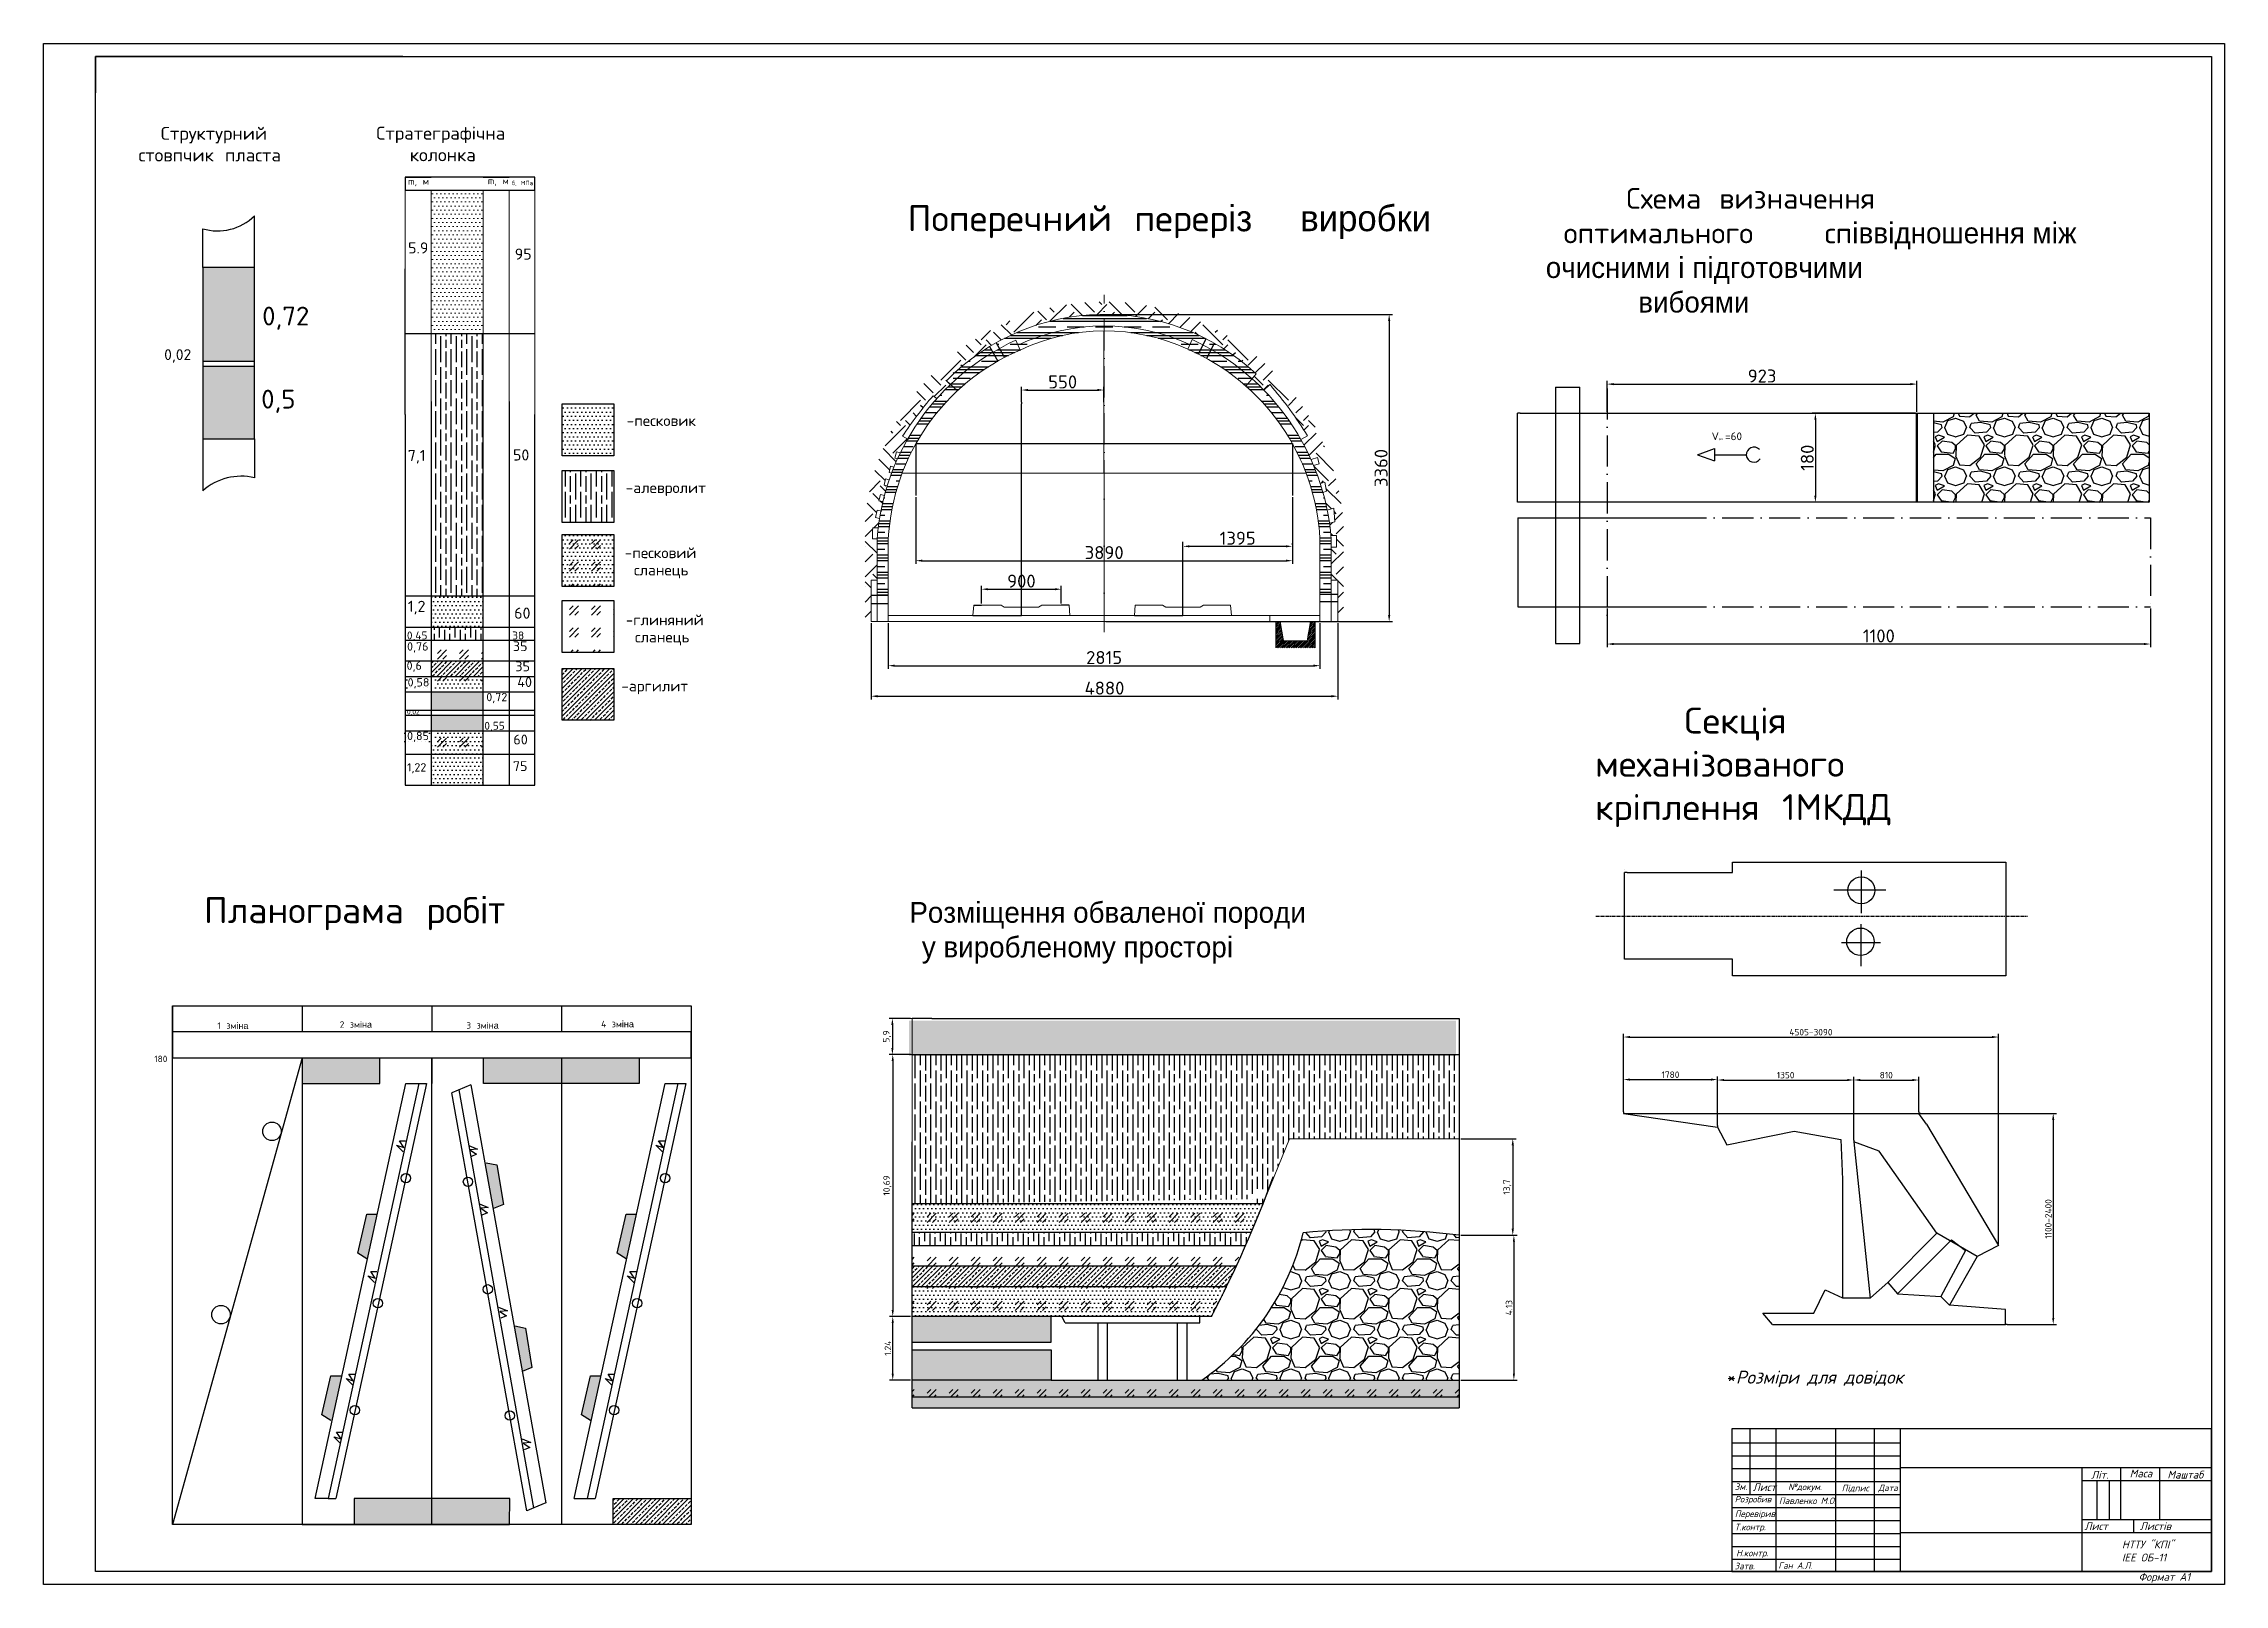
# Model space of a CAD drawing. Header units: millimetres. Extents: x 71 to 912, y 29 to 623.
import ezdxf

# ---------------------------------------------------------------- set-up
doc = ezdxf.new("R2010")
doc.units = ezdxf.units.MM
doc.linetypes.add('ACAD_ISO10W100', pattern=[18, 12, -3, 0, -3])
doc.linetypes.add('CENTER', pattern=[2, 1.25, -0.25, 0.25, -0.25])
doc.layers.get('0').update_dxf_attribs({"lineweight": 9})
doc.layers.get('Defpoints').update_dxf_attribs({"lineweight": 9})
doc.layers.add('1', color=7, linetype='Continuous')
for name, color, linetype, lineweight in [('KORPUS', 6, 'Continuous', 9), ('M3', 1, 'Continuous', 9), ('osnovni', 90, 'Continuous', 30), ('Заповнення породою простору', 210, 'Continuous', 30), ('Рамка', 7, 'Continuous', 9), ('Структурний стовпчик', 10, 'Continuous', 30)]:
    doc.layers.add(name, color=color, linetype=linetype, lineweight=lineweight)
doc.styles.get("Standard").update_dxf_attribs({"font": 'txt.shx'})
doc.dimstyles.new('ISO-25', dxfattribs={"dimtxt": 2.5, "dimasz": 2.5, "dimexe": 1.25, "dimexo": 0.625, "dimtad": 1, "dimtxsty": 'Standard', "dimcen": 2.5, "dimadec": 0, "dimazin": 0, "dimtfac": 1, "dimtmove": 0, "dimatfit": 3, "dimfxl": 1, "dimarcsym": 0})
pattern_1 = [(0, (27.3681, -80.9858), (0.79375, 1.5875), [0, -1.5875])]
pattern_2 = [(45, (27.368, -80.986), (8.48528, -9e-16), [5, -7]), (45, (29.4894, -80.986), (8.48528, -9e-16), [2, -10]), (45, (27.368, -78.8645), (8.48528, -9e-16), [2, -10])]
pattern_3 = [(45, (-226.4149, 0.664), (-1.767767, 1.767767), []), (45, (-224.6499, 0.664), (-1.767767, 1.767767), [1.2, -0.5])]
pattern_4 = [(45, (46.504, -289.6625), (8.48528, -9e-16), [5, -7]), (45, (48.625, -289.6625), (8.48528, -9e-16), [2, -10]), (45, (46.504, -287.541), (8.48528, -9e-16), [2, -10])]
pattern_5 = [(0, (46.5039, -289.6625), (0.79375, 1.5875), [0, -1.5875])]

msp = doc.modelspace()

# ---------------------------------------------------------------- texts
at = {"color": 0, "lineweight": 30, "attachment_point": 1}
for s, insert, char_height, width in [('{\\fISOCPEUR|b0|i0|c204|p34;*\\fISOCPEUR|b0|i1|c204|p34;Розміри для довідок\\H0.99996x; }', (719.871, 111.385), 5, 68.29335), ('{\\fISOCPEUR|b0|i1|c204|p34;Зм.}', (722.882, 67.917), 2.5, 12.69106), ('{\\fISOCPEUR|b0|i1|c204|p34;Лист}', (729.767, 67.99), 3, 12.69106), ('{\\fISOCPEUR|b0|i1|c204|p34;№докум.}', (743.396, 67.847), 2.5, 12.69106), ('{\\fISOCPEUR|b0|i1|c204|p34;Підпис}', (764.083, 67.388), 2.5, 12.69106), ('{\\fISOCPEUR|b0|i1|c204|p34;Дата}', (778.19, 67.465), 2.5, 12.69106), ('{\\fISOCPEUR|b0|i1|c204|p34;Літ.}', (860.286, 72.777), 3, 12.69106), ('{\\fISOCPEUR|b0|i1|c204|p34;Маса}', (875.163, 73.295), 3, 12.69106), ('{\\fISOCPEUR|b0|i1|c204|p34;Маштаб}', (889.69, 72.814), 3, 12.69106), ('{\\fISOCPEUR|b0|i1|c204|p34;Розробив}', (722.81, 63.089), 2.5, 12.69106), ('{\\fISOCPEUR|b0|i1|c204|p34;Павленко М.О.}', (739.887, 62.489), 2.5, 23.37114), ('{\\fISOCPEUR|b0|i1|c204|p34;Перевірив}', (722.887, 57.489), 2.5, 12.69106), ('{\\fISOCPEUR|b0|i1|c204|p34;Т.контр.}', (722.829, 52.359), 2.5, 12.69106), ('{\\fISOCPEUR|b0|i1|c204|p34;Лист}', (857.721, 52.965), 3, 12.69106), ('{\\fISOCPEUR|b0|i1|c204|p34;Листів}', (879.061, 52.99), 3, 12.69106), ('{\\fISOCPEUR|b0|i1|c204|p34;Н.контр.}', (723.383, 42.333), 2.5, 12.69106), ('{\\fISOCPEUR|b0|i1|c204|p34;НТТУ "КПІ"\\PІЕЕ ОБ-11}', (872.143, 45.856), 3, 27.86101), ('{\\fISOCPEUR|b0|i1|c204|p34;Затв\\fISOCPEUR|b0|i1|c0|p34;.}', (722.781, 37.333), 2.5, 12.69106), ('{\\fISOCPEUR|b0|i1|c204|p34;Ган А.Л.}', (739.647, 37.557), 2.5, 14.26719), ('{\\fISOCPEUR|b0|i1|c204|p34;Формат А\\fISOCPEUR|b0|i1|c0|p34;1}', (878.558, 33.382), 3, 46.82355)]:
    msp.add_mtext(s, dxfattribs=dict(at, insert=insert, char_height=char_height, width=width))
at = {"layer": 'osnovni', "color": 0, "char_height": 2.5, "attachment_point": 1}
for s, width, insert in [('    1 зм{\\fArial|b0|i0|c204|p34;іна}', 32.06512, (129.092, 245.664)), ('   2 зм{\\fArial|b0|i0|c204|p34;іна}', 30.30464, (178.412, 246.099)), ('    3 зм{\\fArial|b0|i0|c204|p34;іна}', 31.85431, (225.074, 245.756)), ('   4 зм{\\fArial|b0|i0|c204|p34;іна}', 27.89232, (279.234, 246.279)), ('180', 7.01199, (113.346, 232.834))]:
    msp.add_mtext_dynamic_manual_height_columns(s, width=width, gutter_width=12.5, heights=[0], dxfattribs=dict(at, insert=insert))
at = {"layer": 'Заповнення породою простору', "color": 0}
for s, height, p in [('m, м', 2.5973, (211.176, 568.629)), ('m, м', 2.5973, (241.972, 568.815)), ('б, МПа', 1.6697, (251.248, 568.444)), ('5.9', 4.2737, (211.223, 542.115)), ('95', 4.2737, (252.353, 539.744)), ('0,72', 7.2522, (154.933, 514.354)), ('0,02', 4.1986, (117.145, 501.012)), ('0,5', 7.2522, (154.551, 482.333)), (' -песковик', 4.1278, (291.942, 475.612)), (' 7,1', 4.2737, (207.402, 462.127)), ('50', 4.2737, (251.677, 462.298)), (' -алевролит', 4.12775, (291.566, 449.753)), (' -песковий ', 4.12775, (291.191, 424.644)), ('  сланець', 4.1278, (291.191, 418.013)), ('1,2', 4.2737, (211.13, 403.945)), ('60', 4.2737, (252.148, 401.317)), ('0,45', 3.0401, (210.764, 393.345)), ('38', 3.0401, (251.368, 393.34)), (' -глиняний ', 4.12775, (291.566, 398.785)), ('0,76', 3.2252, (210.836, 389.001)), ('35', 3.7944, (251.626, 388.811)), ('  сланець', 4.1278, (291.566, 392.154)), ('0,6', 3.2252, (210.646, 381.611)), ('35', 3.7944, (252.574, 381.043)), ('40', 3.7944, (253.333, 374.979)), ('0,58', 3.2252, (211.026, 375.169)), ('0,72', 3.2252, (241.381, 369.484)), ('-аргилит', 4.1278, (293.443, 373.301)), ('0,02', 1.8355, (210.793, 364.433)), ('0,85', 3.2252, (210.836, 354.516)), ('0,55', 3.0401, (240.633, 358.521)), ('60', 3.7944, (251.816, 352.811)), ('1,22', 3.2252, (210.836, 342.389)), ('75', 3.7944, (251.626, 342.579))]:
    msp.add_text(s, height=height, dxfattribs=at).set_placement(p)
at = {"layer": 'Заповнення породою простору', "color": 0, "lineweight": 30, "attachment_point": 1}
for s, width, insert, char_height in [('  {\\H0.8x;  Схема визначення                  оптимального    сп\\fArial|b0|i0|c204|p34;і\\Ftxt|c204;вв\\fArial|b0|i0|c204|p34;і\\Ftxt|c204;дношення м\\fArial|b0|i0|c204|p34;і\\Ftxt|c204;ж очисними \\fArial|b0|i0|c204|p34;і\\Ftxt|c204; п\\fArial|b0|i0|c204|p34;і\\Ftxt|c204;дготовчими \\P            вибоями                                           }', 241.02767, (649.969, 567.354), 10), ('\\P\\P{\\H2.8571x;\\P  Поперечний перер\\fArial|b0|i0|c204|p34;і\\Ftxt|c204;з     виробки}', 211.59629, (386.615, 589.04), 3.5), ('V{\\H0.33333x;оч }=60', 15.36, (713.92, 473.127), 3), ('\\P\\P{\\H2.8571x;\\P  Планограма роб\\fArial|b0|i0|c204|p34;іт}', 211.59629, (115.241, 322.264), 3.5)]:
    msp.add_mtext_dynamic_manual_height_columns(s, width=width, gutter_width=12.5, heights=[0], dxfattribs=dict(at, insert=insert, char_height=char_height))
at = {"layer": 'Заповнення породою простору', "color": 0, "char_height": 5, "attachment_point": 1}
for s, width, insert in [('  {\\H2x;   Секцiя         механiзованого \\Pкрiплення 1МКДД}', 195.54642, (668.944, 367.027)), ('{\\fArial|b0|i0|c204|p34;\\P\\Ftxt|c204;\\H0.6x;    \\P   \\P\\P\\P \\H2.6667x;Розм\\fArial|b0|i0|c204|p34;і\\Ftxt|c204;щення обвалено\\fArial|b0|i0|c204|p34;ї\\Ftxt|c204; породи \\P  у виробленому простор\\fArial|b0|i0|c204|p34;і}', 226.36248, (403.432, 320.411))]:
    msp.add_mtext_dynamic_manual_height_columns(s, width=width, gutter_width=12.5, heights=[0], dxfattribs=dict(at, insert=insert))
at = {"layer": 'Структурний стовпчик', "color": 0, "char_height": 5, "attachment_point": 1}
for s, width, insert in [('\\P  Структурний стовпчик пласта', 89.51095, (107.235, 599.255)), (' Стратеграфiчна\\P    колонка', 79.44917, (194.647, 590.999))]:
    msp.add_mtext_dynamic_manual_height_columns(s, width=width, gutter_width=12.5, heights=[0], dxfattribs=dict(at, insert=insert))

# ---------------------------------------------------------------- blocks, each defined once
blk = doc.blocks.new('*D50')
at = {"layer": 'Defpoints', "color": 0, "transparency": 16777216}
for p in [(824.56, 240.03), (679.91, 210.55), (824.56, 159.69)]:
    blk.add_point(p, dxfattribs=at)
at = {"layer": 'Заповнення породою простору', "color": 0, "lineweight": -2, "transparency": 16777216}
for p, q in [((679.91, 211.18), (679.91, 241.28)), ((682.41, 240.03), (822.06, 240.03)), ((824.56, 160.32), (824.56, 241.28))]:
    blk.add_line(p, q, dxfattribs=at)
at = {"layer": 'Заповнення породою простору', "color": 0, "transparency": 16777216}
for points in [[(682.41, 240.44), (682.41, 239.61), (679.91, 240.03)], [(822.06, 240.44), (822.06, 239.61), (824.56, 240.03)]]:
    blk.add_solid(points, dxfattribs=at)
at = {"layer": 'Заповнення породою простору', "color": 0, "transparency": 16777216, "insert": (752.23, 241.9), "char_height": 2.5, "attachment_point": 5}
blk.add_mtext('4505-3090', dxfattribs=at)
blk = doc.blocks.new('*D51')
at = {"layer": 'Defpoints', "color": 0, "transparency": 16777216}
for p in [(716.19, 223.62), (679.91, 210.55), (716.19, 205.29)]:
    blk.add_point(p, dxfattribs=at)
at = {"layer": 'Заповнення породою простору', "color": 0, "lineweight": -2, "transparency": 16777216}
for p, q in [((679.91, 211.18), (679.91, 224.87)), ((682.41, 223.62), (713.69, 223.62)), ((716.19, 205.92), (716.19, 224.87))]:
    blk.add_line(p, q, dxfattribs=at)
at = {"layer": 'Заповнення породою простору', "color": 0, "transparency": 16777216}
for points in [[(682.41, 224.04), (682.41, 223.21), (679.91, 223.62)], [(713.69, 224.04), (713.69, 223.21), (716.19, 223.62)]]:
    blk.add_solid(points, dxfattribs=at)
at = {"layer": 'Заповнення породою простору', "color": 0, "transparency": 16777216, "insert": (698.05, 225.5), "char_height": 2.5, "attachment_point": 5}
blk.add_mtext('1780', dxfattribs=at)
blk = doc.blocks.new('*D52')
at = {"layer": 'Defpoints', "color": 0, "transparency": 16777216}
for p in [(768.71, 223.46), (716.19, 205.29), (768.71, 199.59)]:
    blk.add_point(p, dxfattribs=at)
at = {"layer": 'Заповнення породою простору', "color": 0, "lineweight": -2, "transparency": 16777216}
for p, q in [((716.19, 205.92), (716.19, 224.71)), ((718.69, 223.46), (766.21, 223.46)), ((768.71, 200.22), (768.71, 224.71))]:
    blk.add_line(p, q, dxfattribs=at)
at = {"layer": 'Заповнення породою простору', "color": 0, "transparency": 16777216}
for points in [[(718.69, 223.88), (718.69, 223.05), (716.19, 223.46)], [(766.21, 223.88), (766.21, 223.05), (768.71, 223.46)]]:
    blk.add_solid(points, dxfattribs=at)
at = {"layer": 'Заповнення породою простору', "color": 0, "transparency": 16777216, "insert": (742.45, 225.34), "char_height": 2.5, "attachment_point": 5}
blk.add_mtext('1350', dxfattribs=at)
blk = doc.blocks.new('*D53')
at = {"layer": 'Defpoints', "color": 0, "transparency": 16777216}
for p in [(793.84, 210.55), (827.31, 129.22), (845.66, 129.22)]:
    blk.add_point(p, dxfattribs=at)
at = {"layer": 'Заповнення породою простору', "color": 0, "lineweight": -2, "transparency": 16777216}
for p, q in [((794.46, 210.55), (846.91, 210.55)), ((845.66, 208.05), (845.66, 131.72)), ((827.94, 129.22), (846.91, 129.22))]:
    blk.add_line(p, q, dxfattribs=at)
at = {"layer": 'Заповнення породою простору', "color": 0, "transparency": 16777216}
for points in [[(845.24, 208.05), (846.08, 208.05), (845.66, 210.55)], [(845.24, 131.72), (846.08, 131.72), (845.66, 129.22)]]:
    blk.add_solid(points, dxfattribs=at)
at = {"layer": 'Заповнення породою простору', "color": 0, "transparency": 16777216, "insert": (843.78, 169.89), "char_height": 2.5, "attachment_point": 5, "rotation": 90}
blk.add_mtext('1100-2400', dxfattribs=at)
blk = doc.blocks.new('*D54')
at = {"layer": 'Defpoints', "color": 0, "transparency": 16777216}
for p in [(793.84, 223.46), (768.71, 210.55), (793.84, 210.55)]:
    blk.add_point(p, dxfattribs=at)
at = {"layer": 'Заповнення породою простору', "color": 0, "lineweight": -2, "transparency": 16777216}
for p, q in [((768.71, 211.18), (768.71, 224.71)), ((771.21, 223.46), (791.34, 223.46)), ((793.84, 211.18), (793.84, 224.71))]:
    blk.add_line(p, q, dxfattribs=at)
at = {"layer": 'Заповнення породою простору', "color": 0, "transparency": 16777216}
for points in [[(771.21, 223.88), (771.21, 223.04), (768.71, 223.46)], [(791.34, 223.88), (791.34, 223.04), (793.84, 223.46)]]:
    blk.add_solid(points, dxfattribs=at)
at = {"layer": 'Заповнення породою простору', "color": 0, "transparency": 16777216, "insert": (781.27, 225.34), "char_height": 2.5, "attachment_point": 5}
blk.add_mtext('810', dxfattribs=at)
blk = doc.blocks.new('*D58')
at = {"layer": 'Defpoints', "color": 0, "transparency": 16777216}
for p in [(793.11, 491.75), (673.63, 480.5), (793.11, 480.5)]:
    blk.add_point(p, dxfattribs=at)
at = {"layer": 'Заповнення породою простору', "color": 0, "lineweight": -2, "transparency": 16777216}
for p, q in [((673.63, 481.12), (673.63, 493)), ((676.13, 491.75), (790.61, 491.75)), ((793.11, 481.12), (793.11, 493))]:
    blk.add_line(p, q, dxfattribs=at)
at = {"layer": 'Заповнення породою простору', "color": 0, "transparency": 16777216}
for points in [[(676.13, 492.16), (676.13, 491.33), (673.63, 491.75)], [(790.61, 492.16), (790.61, 491.33), (793.11, 491.75)]]:
    blk.add_solid(points, dxfattribs=at)
at = {"layer": 'Заповнення породою простору', "color": 0, "lineweight": 30, "transparency": 16777216, "insert": (733.37, 494.87), "char_height": 2.5, "attachment_point": 5}
blk.add_mtext('{\\H2x;923}', dxfattribs=at)
blk = doc.blocks.new('*D59')
at = {"layer": 'Defpoints', "color": 0, "transparency": 16777216}
for p in [(793.11, 480.5), (753.94, 446.22), (793.11, 446.22)]:
    blk.add_point(p, dxfattribs=at)
at = {"layer": 'Заповнення породою простору', "color": 0, "lineweight": -2, "transparency": 16777216}
for p, q in [((792.49, 480.5), (752.69, 480.5)), ((753.94, 478), (753.94, 448.72)), ((792.49, 446.22), (752.69, 446.22))]:
    blk.add_line(p, q, dxfattribs=at)
at = {"layer": 'Заповнення породою простору', "color": 0, "transparency": 16777216}
for points in [[(753.52, 478), (754.36, 478), (753.94, 480.5)], [(753.52, 448.72), (754.36, 448.72), (753.94, 446.22)]]:
    blk.add_solid(points, dxfattribs=at)
at = {"layer": 'Заповнення породою простору', "color": 0, "lineweight": 30, "transparency": 16777216, "insert": (750.82, 463.36), "char_height": 2.5, "attachment_point": 5, "rotation": 90}
blk.add_mtext('{\\H2x;180}', dxfattribs=at)
blk = doc.blocks.new('*D60')
at = {"layer": 'Defpoints', "color": 0, "transparency": 16777216}
for p in [(673.63, 405.9), (883.18, 405.9), (673.63, 391.55)]:
    blk.add_point(p, dxfattribs=at)
at = {"layer": 'Заповнення породою простору', "color": 0, "lineweight": -2, "transparency": 16777216}
for p, q in [((673.63, 405.27), (673.63, 390.3)), ((883.18, 405.27), (883.18, 390.3)), ((880.68, 391.55), (676.13, 391.55))]:
    blk.add_line(p, q, dxfattribs=at)
at = {"layer": 'Заповнення породою простору', "color": 0, "transparency": 16777216}
for points in [[(676.13, 391.97), (676.13, 391.13), (673.63, 391.55)], [(880.68, 391.97), (880.68, 391.13), (883.18, 391.55)]]:
    blk.add_solid(points, dxfattribs=at)
at = {"layer": 'Заповнення породою простору', "color": 0, "lineweight": 30, "transparency": 16777216, "insert": (778.4, 394.67), "char_height": 2.5, "attachment_point": 5}
blk.add_mtext('{\\H2x;1100}', dxfattribs=at)
blk = doc.blocks.new('*D78')
at = {"layer": 'Defpoints', "color": 0, "transparency": 16777216}
for p in [(463.14, 412.68), (432.36, 406.56), (463.14, 406.56)]:
    blk.add_point(p, dxfattribs=at)
at = {"layer": 'Заповнення породою простору', "color": 0, "lineweight": -2, "transparency": 16777216}
for p, q in [((432.36, 407.18), (432.36, 413.93)), ((434.86, 412.68), (460.64, 412.68)), ((463.14, 407.18), (463.14, 413.93))]:
    blk.add_line(p, q, dxfattribs=at)
at = {"layer": 'Заповнення породою простору', "color": 0, "transparency": 16777216}
for points in [[(434.86, 413.09), (434.86, 412.26), (432.36, 412.68)], [(460.64, 413.09), (460.64, 412.26), (463.14, 412.68)]]:
    blk.add_solid(points, dxfattribs=at)
at = {"layer": 'Заповнення породою простору', "color": 0, "transparency": 16777216, "insert": (447.75, 415.8), "char_height": 2.5, "attachment_point": 5}
blk.add_mtext('{\\H2x;900}', dxfattribs=at)
blk = doc.blocks.new('*D79')
at = {"layer": 'Defpoints', "color": 0, "transparency": 16777216}
for p in [(479.58, 489.47), (447.75, 484.15), (479.58, 484.15)]:
    blk.add_point(p, dxfattribs=at)
at = {"layer": 'Заповнення породою простору', "color": 0, "lineweight": -2, "transparency": 16777216}
for p, q in [((447.75, 484.78), (447.75, 490.72)), ((450.25, 489.47), (477.08, 489.47)), ((479.58, 484.78), (479.58, 490.72))]:
    blk.add_line(p, q, dxfattribs=at)
at = {"layer": 'Заповнення породою простору', "color": 0, "transparency": 16777216}
for points in [[(450.25, 489.89), (450.25, 489.06), (447.75, 489.47)], [(477.08, 489.89), (477.08, 489.06), (479.58, 489.47)]]:
    blk.add_solid(points, dxfattribs=at)
at = {"layer": 'Заповнення породою простору', "color": 0, "transparency": 16777216, "insert": (463.66, 492.6), "char_height": 2.5, "attachment_point": 5}
blk.add_mtext('{\\H2x;550}', dxfattribs=at)
blk = doc.blocks.new('*D81')
at = {"layer": 'Defpoints', "color": 0, "transparency": 16777216}
for p in [(407.08, 448.82), (552.24, 448.82), (552.24, 423.67)]:
    blk.add_point(p, dxfattribs=at)
at = {"layer": 'Заповнення породою простору', "color": 0, "lineweight": -2, "transparency": 16777216}
for p, q in [((407.08, 448.2), (407.08, 422.42)), ((552.24, 448.2), (552.24, 422.42)), ((409.58, 423.67), (549.74, 423.67))]:
    blk.add_line(p, q, dxfattribs=at)
at = {"layer": 'Заповнення породою простору', "color": 0, "transparency": 16777216}
for points in [[(409.58, 424.09), (409.58, 423.26), (407.08, 423.67)], [(549.74, 424.09), (549.74, 423.26), (552.24, 423.67)]]:
    blk.add_solid(points, dxfattribs=at)
at = {"layer": 'Заповнення породою простору', "color": 0, "transparency": 16777216, "insert": (479.66, 426.8), "char_height": 2.5, "attachment_point": 5}
blk.add_mtext('{\\H2x;3890}', dxfattribs=at)
blk = doc.blocks.new('*D82')
at = {"layer": 'Defpoints', "color": 0, "transparency": 16777216}
for p in [(479.65, 518.63), (479.65, 400.22), (589.57, 400.22)]:
    blk.add_point(p, dxfattribs=at)
at = {"layer": 'Заповнення породою простору', "color": 0, "lineweight": -2, "transparency": 16777216}
for p, q in [((480.28, 518.63), (590.82, 518.63)), ((589.57, 516.13), (589.57, 402.72)), ((480.28, 400.22), (590.82, 400.22))]:
    blk.add_line(p, q, dxfattribs=at)
at = {"layer": 'Заповнення породою простору', "color": 0, "transparency": 16777216}
for points in [[(589.15, 516.13), (589.99, 516.13), (589.57, 518.63)], [(589.15, 402.72), (589.99, 402.72), (589.57, 400.22)]]:
    blk.add_solid(points, dxfattribs=at)
at = {"layer": 'Заповнення породою простору', "color": 0, "transparency": 16777216, "insert": (586.45, 459.42), "char_height": 2.5, "attachment_point": 5, "rotation": 90}
blk.add_mtext('{\\H2x;3360}', dxfattribs=at)
blk = doc.blocks.new('*D80')
at = {"layer": 'Defpoints', "color": 0, "transparency": 16777216}
for p in [(510.05, 429.21), (552.24, 429.21), (552.24, 429.21)]:
    blk.add_point(p, dxfattribs=at)
at = {"layer": 'Заповнення породою простору', "color": 0, "lineweight": -2, "transparency": 16777216}
for p, q in [((510.05, 429.84), (510.05, 430.46)), ((512.55, 429.21), (549.74, 429.21)), ((552.24, 429.84), (552.24, 430.46))]:
    blk.add_line(p, q, dxfattribs=at)
at = {"layer": 'Заповнення породою простору', "color": 0, "transparency": 16777216}
for points in [[(512.55, 429.63), (512.55, 428.8), (510.05, 429.21)], [(549.74, 429.63), (549.74, 428.8), (552.24, 429.21)]]:
    blk.add_solid(points, dxfattribs=at)
at = {"layer": 'Заповнення породою простору', "color": 0, "transparency": 16777216, "insert": (531.15, 432.34), "char_height": 2.5, "attachment_point": 5}
blk.add_mtext('{\\H2x;1395}', dxfattribs=at)
blk = doc.blocks.new('*D83')
at = {"layer": 'Defpoints', "color": 0, "transparency": 16777216}
for p in [(389.79, 400.22), (569.79, 400.22), (569.79, 371.42)]:
    blk.add_point(p, dxfattribs=at)
at = {"layer": 'Заповнення породою простору', "color": 0, "lineweight": -2, "transparency": 16777216}
for p, q in [((389.79, 399.59), (389.79, 370.17)), ((569.79, 399.59), (569.79, 370.17)), ((392.29, 371.42), (567.29, 371.42))]:
    blk.add_line(p, q, dxfattribs=at)
at = {"layer": 'Заповнення породою простору', "color": 0, "transparency": 16777216}
for points in [[(392.29, 371.84), (392.29, 371), (389.79, 371.42)], [(567.29, 371.84), (567.29, 371), (569.79, 371.42)]]:
    blk.add_solid(points, dxfattribs=at)
at = {"layer": 'Заповнення породою простору', "color": 0, "transparency": 16777216, "insert": (479.79, 374.55), "char_height": 2.5, "attachment_point": 5}
blk.add_mtext('{\\H2x;4880}', dxfattribs=at)
blk = doc.blocks.new('*D84')
at = {"layer": 'Defpoints', "color": 0, "transparency": 16777216}
for p in [(396.42, 400.22), (562.88, 400.22), (562.88, 383.2)]:
    blk.add_point(p, dxfattribs=at)
at = {"layer": 'Заповнення породою простору', "color": 0, "lineweight": -2, "transparency": 16777216}
for p, q in [((396.42, 399.59), (396.42, 381.95)), ((562.88, 399.59), (562.88, 381.95)), ((398.92, 383.2), (560.38, 383.2))]:
    blk.add_line(p, q, dxfattribs=at)
at = {"layer": 'Заповнення породою простору', "color": 0, "transparency": 16777216}
for points in [[(398.92, 383.62), (398.92, 382.78), (396.42, 383.2)], [(560.38, 383.62), (560.38, 382.78), (562.88, 383.2)]]:
    blk.add_solid(points, dxfattribs=at)
at = {"layer": 'Заповнення породою простору', "color": 0, "transparency": 16777216, "insert": (479.65, 386.33), "char_height": 2.5, "attachment_point": 5}
blk.add_mtext('{\\H2x;2815}', dxfattribs=at)
blk = doc.blocks.new('*D90')
at = {"layer": 'Defpoints', "color": 0, "transparency": 16777216}
for p in [(616.53, 200.81), (616.53, 163.59), (637.24, 163.59)]:
    blk.add_point(p, dxfattribs=at)
at = {"layer": 'Заповнення породою простору', "color": 0, "lineweight": -2, "transparency": 16777216}
for p, q in [((617.15, 200.81), (638.49, 200.81)), ((637.24, 198.31), (637.24, 166.09)), ((617.15, 163.59), (638.49, 163.59))]:
    blk.add_line(p, q, dxfattribs=at)
at = {"layer": 'Заповнення породою простору', "color": 0, "transparency": 16777216}
for points in [[(636.82, 198.31), (637.66, 198.31), (637.24, 200.81)], [(636.82, 166.09), (637.66, 166.09), (637.24, 163.59)]]:
    blk.add_solid(points, dxfattribs=at)
at = {"layer": 'Заповнення породою простору', "color": 0, "transparency": 16777216, "insert": (635.16, 182.2), "char_height": 2.5, "attachment_point": 5, "rotation": 90}
blk.add_mtext('13,7', dxfattribs=at)
blk = doc.blocks.new('*D91')
at = {"layer": 'Defpoints', "color": 0, "transparency": 16777216}
for p in [(616.53, 163.59), (616.53, 107.79), (637.67, 107.79)]:
    blk.add_point(p, dxfattribs=at)
at = {"layer": 'Заповнення породою простору', "color": 0, "lineweight": -2, "transparency": 16777216}
for p, q in [((617.15, 163.59), (638.92, 163.59)), ((637.67, 161.09), (637.67, 110.29)), ((617.15, 107.79), (638.92, 107.79))]:
    blk.add_line(p, q, dxfattribs=at)
at = {"layer": 'Заповнення породою простору', "color": 0, "transparency": 16777216}
for points in [[(637.26, 161.09), (638.09, 161.09), (637.67, 163.59)], [(637.26, 110.29), (638.09, 110.29), (637.67, 107.79)]]:
    blk.add_solid(points, dxfattribs=at)
at = {"layer": 'Заповнення породою простору', "color": 0, "transparency": 16777216, "insert": (635.8, 135.69), "char_height": 2.5, "attachment_point": 5, "rotation": 90}
blk.add_mtext('4.13', dxfattribs=at)
blk = doc.blocks.new('*D92')
at = {"layer": 'Defpoints', "color": 0, "transparency": 16777216}
for p in [(405.57, 247.22), (397.99, 233.28), (405.57, 233.28)]:
    blk.add_point(p, dxfattribs=at)
at = {"layer": 'Заповнення породою простору', "color": 0, "lineweight": -2, "transparency": 16777216}
for p, q in [((404.94, 247.22), (396.74, 247.22)), ((397.99, 244.72), (397.99, 235.78)), ((404.94, 233.28), (396.74, 233.28))]:
    blk.add_line(p, q, dxfattribs=at)
at = {"layer": 'Заповнення породою простору', "color": 0, "transparency": 16777216}
for points in [[(397.58, 244.72), (398.41, 244.72), (397.99, 247.22)], [(397.58, 235.78), (398.41, 235.78), (397.99, 233.28)]]:
    blk.add_solid(points, dxfattribs=at)
at = {"layer": 'Заповнення породою простору', "color": 0, "transparency": 16777216, "insert": (395.91, 240.25), "char_height": 2.5, "attachment_point": 5, "rotation": 90}
blk.add_mtext('5,9', dxfattribs=at)
blk = doc.blocks.new('*D93')
at = {"layer": 'Defpoints', "color": 0, "transparency": 16777216}
for p in [(398.13, 132.33), (405.57, 132.33), (405.57, 107.79)]:
    blk.add_point(p, dxfattribs=at)
at = {"layer": 'Заповнення породою простору', "color": 0, "lineweight": -2, "transparency": 16777216}
for p, q in [((404.94, 132.33), (396.88, 132.33)), ((398.13, 110.29), (398.13, 129.83)), ((404.94, 107.79), (396.88, 107.79))]:
    blk.add_line(p, q, dxfattribs=at)
at = {"layer": 'Заповнення породою простору', "color": 0, "transparency": 16777216}
for points in [[(397.71, 129.83), (398.55, 129.83), (398.13, 132.33)], [(397.71, 110.29), (398.55, 110.29), (398.13, 107.79)]]:
    blk.add_solid(points, dxfattribs=at)
at = {"layer": 'Заповнення породою простору', "color": 0, "transparency": 16777216, "insert": (396.25, 120.06), "char_height": 2.5, "attachment_point": 5, "rotation": 90}
blk.add_mtext('1.24', dxfattribs=at)
blk = doc.blocks.new('*D94')
at = {"layer": 'Defpoints', "color": 0, "transparency": 16777216}
for p in [(405.57, 233.28), (398.13, 132.33), (405.57, 132.33)]:
    blk.add_point(p, dxfattribs=at)
at = {"layer": 'Заповнення породою простору', "color": 0, "lineweight": -2, "transparency": 16777216}
for p, q in [((404.94, 233.28), (396.88, 233.28)), ((398.13, 230.78), (398.13, 134.83)), ((404.94, 132.33), (396.88, 132.33))]:
    blk.add_line(p, q, dxfattribs=at)
at = {"layer": 'Заповнення породою простору', "color": 0, "transparency": 16777216}
for points in [[(397.71, 230.78), (398.55, 230.78), (398.13, 233.28)], [(397.71, 134.83), (398.55, 134.83), (398.13, 132.33)]]:
    blk.add_solid(points, dxfattribs=at)
at = {"layer": 'Заповнення породою простору', "color": 0, "transparency": 16777216, "insert": (396.05, 182.8), "char_height": 2.5, "attachment_point": 5, "rotation": 90}
blk.add_mtext('10,69', dxfattribs=at)

# ---------------------------------------------------------------- dimensions: what is measured, and where the dimension line sits
at = {"layer": 'Заповнення породою простору', "color": 0}
for base, p1, p2, text, picture, middle in [((589.571, 400.217), (479.651, 518.632), (479.651, 400.217), '{\\H2x;3360}', '*D82', (586.446, 459.424)), ((397.993, 233.279), (405.567, 247.217), (405.567, 233.279), '5,9', '*D92', (395.909, 240.248)), ((398.13, 132.326), (405.567, 233.279), (405.567, 132.326), '10,69', '*D94', (396.047, 182.803)), ((845.659, 129.225), (793.836, 210.553), (827.314, 129.225), '1100-2400', '*D53', (843.784, 169.889)), ((637.674, 107.794), (616.525, 163.595), (616.525, 107.794), '4.13', '*D91', (635.799, 135.694)), ((398.13, 132.326), (405.567, 107.794), (405.567, 132.326), '1.24', '*D93', (396.255, 120.06))]:
    dim = msp.add_linear_dim(base=base, p1=p1, p2=p2, angle=90, text=text, dimstyle='ISO-25', dxfattribs=at)
    dim.commit()
    dim.dimension.update_dxf_attribs({"geometry": picture, "text_midpoint": middle})
at = {"layer": 'Заповнення породою простору', "color": 0, "lineweight": 30}
for base, p1, p2, text, picture, middle in [((793.11, 491.747), (673.626, 480.496), (793.11, 480.496), '{\\H2x;923}', '*D58', (733.368, 494.872)), ((673.626, 391.549), (883.177, 405.897), (673.626, 405.897), '{\\H2x;1100}', '*D60', (778.401, 394.674))]:
    dim = msp.add_linear_dim(base=base, p1=p1, p2=p2, text=text, dimstyle='ISO-25', dxfattribs=at)
    dim.commit()
    dim.dimension.update_dxf_attribs({"geometry": picture, "text_midpoint": middle})
at = {"layer": 'Заповнення породою простору', "color": 0}
for base, p1, p2, text, picture, middle in [((479.576, 489.473), (447.745, 484.153), (479.576, 484.153), '{\\H2x;550}', '*D79', (463.661, 492.598)), ((552.24, 423.672), (407.083, 448.824), (552.24, 448.824), '{\\H2x;3890}', '*D81', (479.662, 426.797)), ((552.24, 429.212), (510.051, 429.212), (552.24, 429.212), '{\\H2x;1395}', '*D80', (531.145, 432.337)), ((463.135, 412.677), (432.359, 406.555), (463.135, 406.555), '{\\H2x;900}', '*D78', (447.747, 415.802)), ((569.794, 371.421), (389.791, 400.217), (569.794, 400.217), '{\\H2x;4880}', '*D83', (479.792, 374.546)), ((562.88, 383.2), (396.422, 400.217), (562.88, 400.217), '{\\H2x;2815}', '*D84', (479.651, 386.325)), ((824.56, 240.028), (679.906, 210.553), (824.56, 159.692), '4505-3090', '*D50', (752.233, 241.903)), ((716.194, 223.624), (679.906, 210.553), (716.194, 205.294), '1780', '*D51', (698.05, 225.499)), ((768.706, 223.464), (716.194, 205.294), (768.706, 199.594), '1350', '*D52', (742.45, 225.339)), ((793.836, 223.461), (768.706, 210.553), (793.836, 210.553), '810', '*D54', (781.271, 225.336))]:
    dim = msp.add_linear_dim(base=base, p1=p1, p2=p2, text=text, dimstyle='ISO-25', dxfattribs=at)
    dim.commit()
    dim.dimension.update_dxf_attribs({"geometry": picture, "text_midpoint": middle})
at = {"layer": 'Заповнення породою простору', "color": 0, "lineweight": 30}
dim = msp.add_linear_dim(base=(753.941, 446.217), p1=(793.11, 480.496), p2=(793.11, 446.217), angle=90, text='{\\H2x;180}', dimstyle='ISO-25', dxfattribs=at)
dim.commit()
dim.dimension.update_dxf_attribs({"geometry": '*D59', "text_midpoint": (750.816, 463.357)})
at = {"layer": 'Заповнення породою простору', "color": 0}
dim = msp.add_linear_dim(base=(637.24, 163.595), p1=(616.525, 200.815), p2=(616.525, 163.595), angle=90, text='13,7', dimstyle='ISO-25', dxfattribs=at)
dim.commit()
dim.dimension.update_dxf_attribs({"geometry": '*D90', "text_midpoint": (637.24, 182.205), "dimtype": 160})

# ---------------------------------------------------------------- hatches: boundary and pattern name
h = msp.add_hatch()
h.set_pattern_fill('JIS_WOOD', color=0, scale=0.681592, style=0)
h.set_pattern_definition([(45, (-2050.81386, -1163.513), (-0.34079597, 0.34079597), [])])
h.paths.add_polyline_path([(547.528, 400.217), (545.924, 400.217), (545.924, 390.046), (560.999, 390.046), (560.999, 400.217), (559.268, 400.217), (557.915, 392.717), (548.873, 392.717)])
at = {"layer": '1'}
h = msp.add_hatch(dxfattribs=at)
h.set_pattern_fill('EARTH', color=0, scale=1.730706, angle=45, style=0)
h.set_pattern_definition([(45, (-1293.017, -2055.656), (1e-15, 15.542187), [10.989986, -10.989986]), (45, (-1295.931, -2052.742), (1e-15, 15.542187), [10.989986, -10.989986]), (45, (-1298.845, -2049.827), (1e-15, 15.542187), [10.989986, -10.989986]), (135, (-1298.845, -2047.885), (-15.542187, 1e-15), [10.989986, -10.989986]), (135, (-1295.931, -2044.97), (-15.542187, 1e-15), [10.989986, -10.989986]), (135, (-1293.017, -2042.056), (-15.542187, 1e-15), [10.989986, -10.989986])])
h.paths.add_polyline_path([(479.651, 518.632), (479.651, 523.505, 0.3900009), (387.433, 438.618), (387.433, 400.217), (389.791, 400.217), (389.791, 416.121), (392.063, 416.121), (392.063, 432.117), (390.366, 432.117), (390.366, 435.369), (390.481, 436.334), (392.49, 436.334, -0.0097624), (393.005, 439.891), (391.457, 440.296), (392.089, 443.164), (393.53, 442.793, -0.0101326), (394.327, 446.437), (392.817, 446.782), (393.357, 449.212), (394.925, 448.791, -0.0104665), (396.001, 452.492), (394.762, 452.775), (395.302, 455.204), (396.763, 454.812, -0.007667), (397.72, 457.468), (396.761, 457.687), (397.302, 460.117), (398.622, 459.763, -0.0094559), (399.999, 462.96), (398.976, 463.194), (399.517, 465.623), (401.057, 465.211, -0.0163622), (403.867, 470.538), (401.829, 471.624, -0.0280893), (413.679, 487.251), (415.144, 486.225, -0.0204669), (420.385, 491.637), (418.861, 493.073, -0.20002)])
h.paths.add_polyline_path([(479.651, 523.505), (479.651, 518.632, -0.1903202), (538.297, 495.685), (536.7, 493.794, -0.0169439), (541.227, 489.46), (543.614, 491.539, -0.0407844), (558.062, 471.784), (555.567, 470.344, -0.0233625), (559.46, 462.632), (561.884, 463.504), (562.552, 460.967), (560.439, 460.364, -0.0199768), (563, 453.434), (564.728, 454.009), (565.399, 450.491), (564.046, 449.984, -0.0189913), (565.696, 443.157), (568.207, 443.874), (568.628, 438.618), (566.565, 438.142, -0.0130132), (567.133, 433.362), (569.259, 433.362), (569.259, 428.947), (567.239, 428.947), (567.239, 416.167), (569.794, 416.167), (569.794, 400.189), (571.927, 400.189), (571.927, 438.618, 0.3901828)])
h = msp.add_hatch(dxfattribs=at)
h.set_pattern_fill('CLAY', color=0, scale=1.384565, style=0)
h.set_pattern_definition([(0, (-1293.0166, -2055.656), (0, 6.593992), []), (0, (-1293.0166, -2054.557), (0, 6.593992), []), (0, (-1293.0166, -2053.458), (0, 6.593992), []), (0, (-1293.0166, -2051.26), (0, 6.593992), [6.593992, -4.395994])])
h.paths.add_polyline_path([(423.048, 489.129), (420.385, 491.637, 0.1851404), (392.063, 432.117), (392.063, 429.155), (392.063, 410.347), (396.422, 410.347), (396.422, 432.117, -0.1942018)])
h.paths.add_polyline_path([(521.026, 505.106), (519.224, 501.591, -0.2591152), (562.88, 432.117), (562.88, 410.735), (567.239, 410.735), (567.239, 432.117, 0.2478385)])
h.paths.add_polyline_path([(522.234, 507.463), (521.026, 505.106, -0.0523889), (536.7, 493.794), (538.297, 495.685, 0.058288)])
h.paths.add_polyline_path([(521.026, 505.106, 0.0098547), (517.828, 506.856), (515.994, 503.278, -0.0107862), (519.224, 501.591)])
h.paths.add_polyline_path([(517.828, 506.856, 0.0128953), (513.544, 508.954), (511.917, 505.162, -0.0132915), (515.994, 503.278)])
h.paths.add_polyline_path([(519.026, 509.194), (517.828, 506.856, -0.0098547), (521.026, 505.106), (522.234, 507.463, 0.0106323)])
h.paths.add_polyline_path([(479.651, 518.632), (479.651, 514.174, -0.107725), (512.731, 507.058), (513.544, 508.954, -0.0128953), (517.828, 506.856), (519.026, 509.194, 0.119785)])
h.paths.add_polyline_path([(479.651, 514.174), (479.651, 512.28, -0.1103748), (511.917, 505.162), (512.731, 507.058, 0.107725)])
h.paths.add_polyline_path([(479.651, 512.28), (479.651, 514.174, 0.108359), (446.43, 506.795), (447.243, 504.899, -0.1110449)])
h.paths.add_polyline_path([(479.651, 518.632, 0.1276374), (438.003, 507.683), (439.26, 505.487, -0.0193386), (445.616, 508.691), (446.43, 506.795, -0.108359), (479.651, 514.174)])
h.paths.add_polyline_path([(445.616, 508.691, 0.0193386), (439.26, 505.487), (441.234, 502.036, -0.0198046), (447.243, 504.899)])
h.paths.add_polyline_path([(439.26, 505.487, 0.0078887), (436.741, 504.04), (438.686, 500.639, -0.0086411), (441.234, 502.036)])
h.paths.add_polyline_path([(436.741, 504.04), (435.494, 506.22, 0.0620712), (418.861, 493.073), (420.385, 491.637, -0.0559178)])
h.paths.add_polyline_path([(438.686, 500.639), (436.741, 504.04, 0.0559178), (420.385, 491.637), (423.048, 489.129, -0.0579462)])
at = {"layer": 'KORPUS'}
h = msp.add_hatch(dxfattribs=at)
h.set_pattern_fill('DOTS', color=0)
h.paths.add_polyline_path([(240.148, 566.486), (220.148, 566.486), (220.148, 566.232), (220.148, 511.242), (240.148, 511.242)])
at = {"layer": 'osnovni'}
h = msp.add_hatch(dxfattribs=at)
h.set_pattern_fill('JIS_STN_2.5', color=0)
h.set_pattern_definition(pattern_3)
h.paths.add_polyline_path([(220.358, 62.059), (190.416, 62.059), (190.416, 52.06), (220.358, 52.06)])
h.paths.add_polyline_path([(250.416, 62.059), (220.358, 62.059), (220.358, 52.06), (250.358, 52.06)])
h.paths.add_polyline_path([(200.358, 232.06), (170.358, 232.06), (170.358, 222.06), (200.358, 222.06)])
h.paths.add_polyline_path([(270.358, 232.06), (240.358, 232.06), (240.358, 222.06), (270.358, 222.06)])
h.paths.add_polyline_path([(300.358, 232.06), (270.358, 232.06), (270.358, 222.06), (300.358, 222.06)])
h = msp.add_hatch(color=0, dxfattribs=at)
h.dxf.hatch_style = 1
h.paths.add_polyline_path([(185.722, 109.435), (181.476, 109.435), (178.011, 94.44), (181.878, 91.865)])
h.paths.add_polyline_path([(191.878, 156.764), (195.541, 154.325), (199.355, 171.759), (195.343, 171.759)])
h.paths.add_polyline_path([(256.455, 127.819), (252.137, 128.671), (255.285, 111.104), (258.992, 112.639)])
h.paths.add_polyline_path([(245.418, 190.706), (240.859, 191.605), (244.032, 173.901), (247.955, 175.526)])
h.paths.add_polyline_path([(291.832, 156.764), (295.495, 154.325), (299.308, 171.759), (295.296, 171.759)])
h.paths.add_polyline_path([(278.119, 94.44), (281.851, 91.955), (285.675, 109.435), (281.584, 109.435)])
h = msp.add_hatch(dxfattribs=at)
h.set_pattern_fill('JIS_STN_2.5', color=0)
h.set_pattern_definition(pattern_3)
h.paths.add_polyline_path([(290.358, 62.06), (290.358, 52.06), (320.358, 52.06), (320.358, 62.06)])
at = {"layer": 'Заповнення породою простору'}
h = msp.add_hatch(color=0, dxfattribs=at)
h.dxf.hatch_style = 1
h.paths.add_polyline_path([(152.011, 536.649), (132.011, 536.649), (132.011, 500.649), (152.011, 500.649)])
h.paths.add_polyline_path([(152.011, 498.649), (132.011, 498.649), (132.011, 470.649), (152.011, 470.649)])
h = msp.add_hatch(dxfattribs=at)
h.set_pattern_fill('GOST_WOOD', color=0)
h.set_pattern_definition([(90, (229.883, 500.2584), (6, -4e-16), [10, -2]), (90, (231.883, 498.2584), (6, -4e-16), [6, -1.5, 3, -1.5]), (90, (233.883, 495.2584), (6, -4e-16), [10, -2])])
h.paths.add_polyline_path([(240.148, 511.242), (220.148, 511.242), (220.148, 485.074), (220.148, 410.074), (240.148, 410.074), (240.148, 485.074)])
h.paths.add_polyline_path([(240.148, 410.074), (220.148, 410.074)], flags=17)
h.paths.add_polyline_path([(290.6, 458.38), (270.6, 458.38), (270.6, 438.38), (290.6, 438.38)])
h = msp.add_hatch(dxfattribs=at)
h.set_pattern_fill('DOTS', color=0)
h.set_pattern_definition(pattern_1)
h.paths.add_polyline_path([(290.6, 484.158), (270.6, 484.158), (270.6, 464.158), (290.6, 464.158)])
at = {"layer": 'Заповнення породою простору', "lineweight": 30}
h = msp.add_hatch(dxfattribs=at)
h.set_pattern_fill('GRAVEL', color=0, scale=0.74)
h.set_pattern_definition([(228.01279, (107.1986, 305.7675), (-150.368, -169.164), [2.52874, -250.34558]), (184.96974, (105.5069, 303.8879), (225.5519999, 18.7960011), [4.3394, -429.59996]), (132.51045, (101.1839, 303.512), (187.96, -206.756), [3.05976, -302.91695]), (267.27369, (93.8534, 298.813), (18.796, 375.92), [3.95163, -391.21164]), (292.83365, (93.6655, 294.86585), (-93.98, 225.552), [3.8749, -383.61458]), (357.27369, (95.1691, 291.2946), (-375.92, 18.796), [3.95163, -391.21164]), (37.69424, (99.1163, 291.10665), (-244.348, -187.96), [5.22583, -517.35705]), (72.25533, (103.2514, 294.302), (131.57200004, 413.512), [4.93372, -488.4389]), (121.42957, (104.7551, 299.001), (-150.368, 244.348), [3.96502, -392.53704]), (175.23636, (102.6875, 302.3842), (206.756, -18.796), [4.52668, -221.80713]), (222.39744, (98.1765, 302.76017), (-225.552, -206.756), [5.85398, -579.54412]), (138.81407, (112.4615, 298.625), (-131.572, 112.776), [1.99803, -197.8062]), (171.46923, (110.9578, 299.9408), (244.348, -37.592), [3.80125, -376.32433]), (225, (107.199, 300.505), (-3e-15, -18.796), [2.65815, -23.9234]), (203.1986, (105.8829, 302.7602), (93.98, 37.592), [1.43147, -141.7146]), (291.8014, (104.567, 302.1963), (-18.796, 56.388), [2.0244, -99.19517]), (30.96376, (105.319, 300.3167), (56.388, 37.592), [3.28797, -106.3106]), (161.56505, (108.1384, 302.0083), (37.592, -18.796), [2.37752, -57.06065]), (16.38954, (93.6655, 302.1963), (187.96, 56.388), [3.33065, -329.73532]), (70.34618, (96.8608, 303.1361), (-75.184, -206.756), [2.79423, -276.6284]), (293.1986, (108.1384, 305.7675), (-37.592, 93.98), [2.8629, -140.28316]), (343.61046, (109.2661, 303.1361), (-187.96, 56.388), [3.33065, -329.73532]), (339.44395, (93.6655, 290.5428), (-93.98, 37.592), [3.21186, -157.38123]), (294.77514, (96.6728, 289.415), (-93.9800001, 206.756), [2.69117, -266.4266]), (66.8014, (108.3263, 286.9715), (37.592, 93.98), [2.8629, -140.28316]), (17.35402, (109.4541, 289.603), (-244.348, -75.184), [3.1508, -311.92758]), (69.44395, (99.1163, 286.9715), (-37.592, -93.98), [1.60593, -158.98716]), (101.30993, (107.1986, 286.9715), (-18.796, 75.184), [0.9584, -94.88276]), (165.96376, (107.0106, 287.9113), (56.388, -18.796), [3.8749, -73.623]), (186.009, (103.2514, 288.8511), (187.96, 18.796), [3.59098, -355.5061]), (303.6901, (105.319, 298.625), (-18.796, 37.592), [2.7108, -65.05915]), (353.15723, (106.82266, 296.3695), (319.532, -37.592), [4.73272, -468.53847]), (60.9454, (111.5217, 295.8056), (-75.184, -131.572), [1.93516, -191.5815]), (90, (112.461, 297.497), (-18.796, 18.796), [1.12776, -17.66824]), (120.25644, (102.8755, 289.415), (75.184, -131.572), [2.6112, -258.51116]), (48.01279, (101.5598, 291.6705), (150.368, 169.164), [5.05748, -247.81684]), (0, (104.943, 295.43), (18.796, 18.796), [4.88696, -13.90904]), (325.30485, (109.83, 295.4297), (187.96, -131.5719999), [2.9719, -294.21894]), (254.0546, (112.2735, 293.738), (-18.796, -75.184), [2.73674, -134.1002]), (207.64598, (111.52166, 291.10665), (-357.124, -187.96), [4.45587, -441.13224]), (175.42608, (107.5745, 289.0391), (-244.348, 18.796), [4.71402, -466.68726])])
h.paths.add_polyline_path([(882.684, 446.217), (882.684, 480.496), (799.433, 480.496), (799.433, 446.217)])
at = {"layer": 'Заповнення породою простору'}
h = msp.add_hatch(dxfattribs=at)
h.set_pattern_fill('DOTS', color=0)
h.set_pattern_definition(pattern_1)
h.paths.add_polyline_path([(240.148, 349.074), (220.148, 349.074), (220.148, 337.074), (240.148, 337.074)])
h.paths.add_polyline_path([(240.148, 420.074), (220.148, 420.074)])
h.paths.add_polyline_path([(240.148, 410.074), (220.148, 410.074), (220.148, 398.074), (240.148, 398.074)])
h.paths.add_polyline_path([(240.148, 379.074), (220.148, 379.074), (220.148, 373.074), (240.148, 373.074)])
h.paths.add_polyline_path([(240.148, 358.074), (220.148, 358.074), (220.148, 349.074), (240.148, 349.074)])
h.paths.add_polyline_path([(210.068, 453.998), (221.821, 453.998)])
h.paths.add_polyline_path([(210.085, 373.691), (221.642, 373.691), (221.642, 379.335), (210.085, 379.335)])
h.paths.add_polyline_path([(209.895, 353.038), (221.452, 353.038), (221.452, 358.682), (209.895, 358.682)])
h = msp.add_hatch(dxfattribs=at)
h.set_pattern_fill('GOST_GLASS', color=0)
h.set_pattern_definition(pattern_2)
h.paths.add_polyline_path([(240.148, 393.074), (220.148, 393.074), (220.148, 385.074), (240.148, 385.074)])
h.paths.add_polyline_path([(240.148, 379.074), (220.148, 379.074), (220.148, 373.074), (240.148, 373.074)])
h.paths.add_polyline_path([(290.6, 408.319), (270.6, 408.319), (270.6, 388.319), (290.6, 388.319)])
h.paths.add_polyline_path([(290.6, 433.723), (270.6, 433.723), (270.6, 413.723), (290.6, 413.723)])
h.paths.add_polyline_path([(209.895, 387.522), (221.452, 387.522), (221.452, 393.166), (209.895, 393.166)], flags=9)
h.paths.add_polyline_path([(210.085, 373.691), (221.642, 373.691), (221.642, 379.335), (210.085, 379.335)], flags=9)
h = msp.add_hatch(dxfattribs=at)
h.set_pattern_fill('DOTS', color=0)
h.set_pattern_definition(pattern_1)
h.paths.add_polyline_path([(290.6, 433.723), (270.6, 433.723), (270.6, 413.723), (290.6, 413.723)])
h = msp.add_hatch(dxfattribs=at)
h.set_pattern_fill('GOST_WOOD', color=0)
h.set_pattern_definition([(90, (27.368, -80.986), (6, -4e-16), [10, -2]), (90, (29.368, -82.986), (6, -4e-16), [6, -1.5, 3, -1.5]), (90, (31.368, -85.986), (6, -4e-16), [10, -2])])
h.paths.add_polyline_path([(240.148, 398.074), (220.148, 398.074), (220.148, 393.074), (240.148, 393.074)])
h = msp.add_hatch(dxfattribs=at)
h.set_pattern_fill('JIS_STN_2.5', color=0)
h.set_pattern_definition([(45, (27.368, -80.9858), (-1.767767, 1.767767), []), (45, (29.133, -80.9858), (-1.767767, 1.767767), [1.2, -0.5])])
h.paths.add_polyline_path([(240.148, 385.074), (220.148, 385.074), (220.148, 379.074), (240.148, 379.074)])
h.paths.add_polyline_path([(290.6, 382.167), (270.6, 382.167), (270.6, 362.167), (290.6, 362.167)])
h = msp.add_hatch(color=0, dxfattribs=at)
h.dxf.hatch_style = 1
h.paths.add_polyline_path([(240.148, 373.074), (220.148, 373.074), (220.148, 366.074), (240.148, 366.074)])
h.paths.add_polyline_path([(240.148, 364.074), (220.148, 364.074), (220.148, 358.074), (240.148, 358.074)])
h = msp.add_hatch(dxfattribs=at)
h.set_pattern_fill('GOST_GLASS', color=0)
h.set_pattern_definition(pattern_2)
h.paths.add_polyline_path([(240.148, 358.074), (220.148, 358.074), (220.148, 349.074), (240.148, 349.074)])
h.paths.add_polyline_path([(209.895, 353.038), (221.452, 353.038), (221.452, 358.682), (209.895, 358.682)], flags=9)
h = msp.add_hatch(dxfattribs=at)
h.set_pattern_fill('DOTS', color=0)
h.set_pattern_definition([(0, (45.3728, -242.971), (0.79375, 1.5875), [0, -1.5875])])
h.paths.add_polyline_path([(615.394, 246.379), (412.042, 246.379), (404.435, 246.379), (404.435, 232.773), (615.394, 232.773)])
h = msp.add_hatch(dxfattribs=at)
h.set_pattern_fill('GOST_WOOD', color=0)
h.set_pattern_definition([(90, (516.824, 217.1627), (6, -4e-16), [10, -2]), (90, (518.824, 215.1627), (6, -4e-16), [6, -1.5, 3, -1.5]), (90, (520.824, 212.1627), (6, -4e-16), [10, -2])])
h.paths.add_polyline_path([(616.525, 233.279), (405.567, 233.279), (405.567, 199.688), (405.567, 175.821), (534.762, 175.821), (540.967, 175.821), (551.107, 200.815), (616.525, 200.815)])
edge = h.paths.add_edge_path()
edge.add_line((542.564, 177.64), (405.567, 175.821))
edge.add_line((405.567, 175.821), (534.762, 175.821))
edge.add_line((534.762, 175.821), (540.967, 175.821))
edge.add_arc((539.676, 178.565), 3.032, -17.7569, 295.196761, ccw=False)
h = msp.add_hatch(dxfattribs=at)
h.set_pattern_fill('DOTS', color=0)
h.set_pattern_definition(pattern_5)
h.paths.add_polyline_path([(526.857, 143.824), (521.422, 143.824), (405.567, 143.824), (405.567, 132.326), (521.023, 132.326, 0.0073032)])
h.paths.add_polyline_path([(540.967, 175.821), (534.762, 175.821), (405.567, 175.821), (405.567, 164.822), (527.783, 164.822), (536.457, 164.822, 0.0067336)])
h = msp.add_hatch(dxfattribs=at)
h.set_pattern_fill('GOST_GLASS', color=0)
h.set_pattern_definition(pattern_4)
h.paths.add_polyline_path([(526.857, 143.824), (521.422, 143.824), (405.567, 143.824), (405.567, 132.326), (521.023, 132.326, 0.0073032)])
h.paths.add_polyline_path([(540.967, 175.821), (534.762, 175.821), (405.567, 175.821), (405.567, 164.822), (527.783, 164.822), (536.457, 164.822, 0.0067336)])
h = msp.add_hatch(dxfattribs=at)
h.set_pattern_fill('GOST_WOOD', color=0)
h.set_pattern_definition([(90, (46.504, -289.6625), (6, -4e-16), [10, -2]), (90, (48.504, -291.6625), (6, -4e-16), [6, -1.5, 3, -1.5]), (90, (50.504, -294.6625), (6, -4e-16), [10, -2])])
h.paths.add_polyline_path([(536.457, 164.822), (527.783, 164.822), (405.567, 164.822), (405.567, 159.623), (525.458, 159.623), (534.203, 159.623, 0.0032098)])
h = msp.add_hatch(dxfattribs=at)
h.set_pattern_fill('GRAVEL', color=0, scale=0.74)
h.set_pattern_definition([(228.01279, (151.5862, -286.344), (-150.368, -169.164), [2.52874, -250.34558]), (184.96974, (149.89454, -288.2237), (225.5519999, 18.7960011), [4.3394, -429.59996]), (132.51045, (145.5715, -288.5996), (187.96, -206.756), [3.05976, -302.91695]), (267.27369, (138.241, -293.2986), (18.796, 375.92), [3.95163, -391.21164]), (292.83365, (138.0531, -297.2457), (-93.98, 225.552), [3.8749, -383.61458]), (357.27369, (139.5567, -300.817), (-375.92, 18.796), [3.95163, -391.21164]), (37.69424, (143.5039, -301.00494), (-244.348, -187.96), [5.22583, -517.35705]), (72.25533, (147.639, -297.8096), (131.572, 413.512), [4.93372, -488.4389]), (121.42957, (149.1427, -293.1106), (-150.368, 244.348), [3.965, -392.53704]), (175.23636, (147.0751, -289.7273), (206.756, -18.796), [4.52668, -221.80713]), (222.39744, (142.5641, -289.3514), (-225.552, -206.756), [5.85398, -579.54412]), (138.81407, (156.849, -293.4865), (-131.572, 112.776), [1.99803, -197.8062]), (171.46923, (155.3454, -292.1708), (244.348, -37.592), [3.80125, -376.32433]), (225, (151.586, -291.607), (-3e-15, -18.796), [2.65815, -23.9234]), (203.1986, (150.2705, -289.3514), (93.98, 37.592), [1.43147, -141.7146]), (291.8014, (148.9547, -289.9153), (-18.796, 56.388), [2.0244, -99.19517]), (30.96376, (149.7066, -291.795), (56.388, 37.592), [3.28797, -106.3106]), (161.565, (152.526, -290.103), (37.592, -18.796), [2.3775, -57.06065]), (16.38954, (138.0531, -289.9153), (187.96, 56.388), [3.33065, -329.7353]), (70.34618, (141.2484, -288.9755), (-75.184, -206.756), [2.79423, -276.6284]), (293.1986, (152.526, -286.344), (-37.592, 93.98), [2.8629, -140.28316]), (343.61046, (153.6537, -288.9755), (-187.96, 56.388), [3.33065, -329.7353]), (339.44395, (138.053, -301.5688), (-93.98, 37.592), [3.21186, -157.38123]), (294.77514, (141.0604, -302.6966), (-93.98, 206.756), [2.69117, -266.4266]), (66.8014, (152.714, -305.14), (37.592, 93.98), [2.8629, -140.28316]), (17.35402, (153.8417, -302.5086), (-244.348, -75.184), [3.1508, -311.9276]), (69.44395, (143.504, -305.14), (-37.592, -93.98), [1.60593, -158.98716]), (101.30993, (151.586, -305.14), (-18.796, 75.184), [0.9584, -94.88276]), (165.96376, (151.398, -304.2003), (56.388, -18.796), [3.8749, -73.623]), (186.009, (147.639, -303.2605), (187.96, 18.796), [3.59098, -355.5061]), (303.6901, (149.7066, -293.4865), (-18.796, 37.592), [2.7108, -65.05915]), (353.15723, (151.2103, -295.74206), (319.532, -37.592), [4.73272, -468.53847]), (60.9454, (155.9093, -296.306), (-75.184, -131.572), [1.93516, -191.5815]), (90, (156.85, -294.614), (-18.796, 18.796), [1.12776, -17.66824]), (120.25644, (147.2631, -302.6966), (75.184, -131.572), [2.6112, -258.51116]), (48.01279, (145.9474, -300.441), (150.368, 169.164), [5.05748, -247.81684]), (0, (149.33, -296.682), (18.796, 18.796), [4.88696, -13.90904]), (325.30485, (154.2176, -296.6819), (187.96, -131.572), [2.9719, -294.21894]), (254.0546, (156.661, -298.3735), (-18.796, -75.184), [2.73674, -134.1002]), (207.64598, (155.9093, -301.00494), (-357.124, -187.96), [4.45587, -441.13224]), (175.42608, (151.9621, -303.0725), (-244.348, 18.796), [4.71402, -466.68726])])
h.paths.add_polyline_path([(517.351, 107.794), (616.525, 107.794), (616.525, 163.595, 0.0564044), (556.413, 164.55, -0.1835235)])
h = msp.add_hatch(dxfattribs=at)
h.set_pattern_fill('GOST_GLASS', color=0)
h.set_pattern_definition(pattern_4)
h.paths.add_polyline_path([(534.203, 159.623), (525.458, 159.623), (405.567, 159.623), (405.567, 151.824), (522.933, 151.824), (530.671, 151.824, 0.0048493)])
h = msp.add_hatch(dxfattribs=at)
h.set_pattern_fill('JIS_STN_2.5', color=0)
h.set_pattern_definition([(45, (46.504, -289.6625), (-1.767767, 1.767767), []), (45, (48.269, -289.6625), (-1.767767, 1.767767), [1.2, -0.5])])
h.paths.add_polyline_path([(530.671, 151.824), (522.933, 151.824), (405.567, 151.824), (405.567, 143.824), (521.422, 143.824), (526.857, 143.824, 0.0050195)])
h = msp.add_hatch(color=0, dxfattribs=at)
h.dxf.hatch_style = 1
h.paths.add_polyline_path([(459.159, 122.403), (459.159, 132.326), (405.567, 132.326), (405.567, 122.403)])
h.paths.add_polyline_path([(459.187, 107.794), (459.187, 119.403), (405.567, 119.403), (405.567, 107.794)])
h = msp.add_hatch(dxfattribs=at)
h.set_pattern_fill('GOST_GLASS', color=0)
h.set_pattern_definition(pattern_4)
h.paths.add_polyline_path([(616.525, 101.352), (616.525, 107.794), (459.187, 107.794), (405.567, 107.794), (405.567, 101.352)])
h = msp.add_hatch(dxfattribs=at)
h.set_pattern_fill('DOTS', color=0)
h.set_pattern_definition(pattern_5)
h.paths.add_polyline_path([(405.567, 107.794), (405.567, 101.352), (616.525, 101.352), (616.525, 107.794), (459.187, 107.794)])
h = msp.add_hatch(dxfattribs=at)
h.set_pattern_fill('DOTS', color=0)
h.set_pattern_definition([(0, (67.3863, -334.1554), (0.79375, 1.5875), [0, -1.5875])])
h.paths.add_polyline_path([(405.567, 101.352), (405.567, 97.13), (616.525, 97.13), (616.525, 101.352)])

# ---------------------------------------------------------------- linework, layer by layer
at = {"color": 0, "lineweight": 30}
for p, q in [((70.667, 29.015), (70.667, 623.015)), ((70.667, 623.015), (911.667, 623.015)), ((911.667, 623.015), (911.667, 29.015)), ((90.667, 34.015), (90.667, 618.015)), ((90.667, 618.015), (90.667, 618.015)), ((90.667, 618.015), (906.667, 618.015)), ((90.667, 618.015), (906.667, 618.015)), ((90.667, 34.015), (90.667, 618.015)), ((209.26, 618.015), (90.667, 618.015)), ((90.667, 618.015), (90.667, 604.015)), ((906.667, 618.015), (906.667, 34.015)), ((906.667, 618.015), (906.667, 34.015)), ((435.494, 506.22), (438.692, 500.63)), ((438.015, 507.662), (441.213, 502.072)), ((516.048, 503.384), (519.026, 509.194)), ((519.291, 501.722), (522.269, 507.532)), ((389.791, 410.347), (396.422, 410.347)), ((389.791, 407.227), (396.422, 407.227)), ((562.88, 410.735), (569.794, 410.735)), ((562.88, 407.955), (569.794, 407.955)), ((906.667, 89.015), (721.667, 89.015)), ((721.667, 89.015), (721.667, 34.015)), ((728.667, 89.015), (728.667, 63.627)), ((738.667, 89.015), (738.667, 34.015)), ((761.667, 89.015), (761.667, 34.015)), ((776.667, 89.015), (776.667, 34.015)), ((786.667, 89.015), (786.667, 34.015)), ((906.667, 34.015), (906.667, 89.015)), ((721.667, 83.627), (786.667, 83.627)), ((721.667, 78.627), (786.667, 78.627)), ((721.667, 73.627), (786.667, 73.627)), ((721.667, 68.627), (786.667, 68.627)), ((786.667, 74.015), (906.667, 74.015)), ((856.667, 74.015), (856.667, 34.015)), ((856.667, 69.015), (906.667, 69.015)), ((871.667, 74.015), (871.667, 54.015)), ((886.667, 74.015), (886.667, 54.015)), ((721.667, 63.627), (786.667, 63.627)), ((721.667, 58.627), (786.667, 58.627)), ((721.667, 53.627), (786.667, 53.627)), ((856.667, 54.015), (906.667, 54.015)), ((876.667, 54.015), (876.667, 49.015)), ((721.667, 48.627), (786.667, 48.627)), ((721.667, 43.627), (786.667, 43.627)), ((786.667, 49.015), (906.667, 49.015)), ((906.667, 34.015), (90.667, 34.015)), ((906.667, 34.015), (90.667, 34.015)), ((721.667, 38.702), (786.667, 38.702)), ((721.667, 34.015), (906.667, 34.015)), ((906.667, 34.015), (906.667, 34.015)), ((911.667, 29.015), (70.667, 29.015))]:
    msp.add_line(p, q, dxfattribs=at)
at = {"color": 0}
for p, q in [((906.667, 618.015), (906.667, 618.015)), ((906.667, 618.015), (906.667, 618.015)), ((447.243, 504.899), (445.616, 508.691)), ((479.551, 512.279), (479.651, 402.55)), ((511.917, 505.162), (513.544, 508.954)), ((422.945, 489.226), (418.861, 493.073)), ((534.436, 491.113), (538.297, 495.685)), ((541.227, 489.46), (543.614, 491.539)), ((415.291, 486.123), (413.679, 487.251)), ((404.247, 470.336), (401.829, 471.624)), ((555.567, 470.344), (558.062, 471.784)), ((398.976, 463.194), (399.517, 465.623)), ((399.999, 462.96), (398.976, 463.194)), ((399.517, 465.623), (401.057, 465.211)), ((559.46, 462.632), (561.884, 463.504)), ((561.884, 463.504), (562.552, 460.967)), ((394.762, 452.775), (395.302, 455.204)), ((395.302, 455.204), (396.763, 454.812)), ((396.761, 457.687), (397.302, 460.117)), ((397.72, 457.468), (396.761, 457.687)), ((397.302, 460.117), (398.622, 459.763)), ((479.601, 457.414), (401.753, 457.414)), ((479.601, 457.414), (557.552, 457.414)), ((562.552, 460.967), (560.439, 460.364)), ((392.817, 446.782), (393.357, 449.212)), ((394.327, 446.437), (392.817, 446.782)), ((393.357, 449.212), (394.925, 448.791)), ((396.001, 452.492), (394.762, 452.775)), ((563, 453.434), (564.728, 454.009)), ((565.399, 450.491), (564.046, 449.984)), ((564.728, 454.009), (565.399, 450.491)), ((391.457, 440.296), (392.089, 443.164)), ((393.023, 439.887), (391.457, 440.296)), ((392.089, 443.164), (393.869, 442.705)), ((565.696, 443.157), (568.207, 443.874)), ((568.628, 438.618), (566.565, 438.142)), ((568.207, 443.874), (568.628, 438.618)), ((390.366, 435.369), (390.481, 436.334)), ((390.366, 432.117), (390.366, 435.369)), ((392.063, 432.117), (390.366, 432.117)), ((390.481, 436.334), (392.49, 436.334)), ((392.063, 400.217), (392.063, 432.117)), ((396.422, 400.217), (396.422, 432.117)), ((562.88, 400.217), (562.88, 432.117)), ((567.239, 400.217), (567.239, 432.117)), ((389.791, 416.121), (392.063, 416.121)), ((389.791, 400.217), (389.791, 416.121)), ((567.239, 416.167), (569.794, 416.167)), ((569.794, 416.167), (569.794, 400.217)), ((429.055, 402.55), (429.359, 406.555)), ((429.359, 406.555), (439.892, 406.555)), ((441.14, 405.734), (439.892, 406.555)), ((441.14, 405.734), (447.747, 405.734)), ((454.354, 405.734), (447.747, 405.734)), ((454.354, 405.734), (455.602, 406.555)), ((466.135, 406.555), (455.602, 406.555)), ((466.438, 402.55), (466.135, 406.555)), ((491.361, 402.55), (491.664, 406.555)), ((491.664, 406.555), (502.197, 406.555)), ((503.445, 405.734), (502.197, 406.555)), ((503.445, 405.734), (510.052, 405.734)), ((516.659, 405.734), (510.052, 405.734)), ((516.659, 405.734), (517.907, 406.555)), ((528.44, 406.555), (517.907, 406.555)), ((528.744, 402.55), (528.44, 406.555)), ((389.791, 400.217), (569.794, 400.189)), ((392.063, 400.217), (567.239, 400.217)), ((543.563, 402.55), (396.422, 402.55)), ((441.343, 402.55), (477.688, 402.55)), ((479.651, 402.55), (459.516, 402.55)), ((545.924, 400.217), (545.924, 390.046)), ((560.999, 390.046), (560.999, 400.217)), ((70.667, 29.015), (90.667, 29.015)), ((90.667, 29.015), (90.667, 29.015))]:
    msp.add_line(p, q, dxfattribs=at)
at = {"color": 0, "linetype": 'ACAD_ISO10W100'}
msp.add_line((479.651, 396.132), (479.651, 526.144), dxfattribs=at)
at = {"color": 0}
for points in [[(392.063, 432.117), (392.063, 432.117), (392.063, 429.155), (392.063, 429.155)], [(547.528, 400.217), (559.268, 400.217), (557.915, 392.717), (548.873, 392.717)]]:
    msp.add_lwpolyline(points, close=True, dxfattribs=at)
for points in [[(567.133, 433.362), (569.259, 433.362), (569.259, 428.947), (567.239, 428.947)], [(543.563, 400.217), (543.563, 402.55), (562.88, 402.55), (562.88, 400.217)]]:
    msp.add_lwpolyline(points, dxfattribs=at)
for centre, radius, start, end in [((479.923, 432.913), 85.72, 47.079408, 135.426243), ((479.867, 434.738), 79.436, 65.561867, 114.89331), ((483.841, 424.943), 92.058, 114.533311, 175.530817), ((480.36, 427.64), 84.057, 113.202461, 176.947113), ((479.859, 436.527), 75.752, 64.963388, 115.503237), ((478.522, 427.562), 84.48, 3.090484, 66.715284), ((475.029, 424.859), 92.495, 4.500496, 65.392674), ((429.941, 393.249), 150.275, 31.507113, 40.849025), ((546.721, 374.055), 174.681, 139.60813, 146.04402)]:
    msp.add_arc(centre, radius, start, end, dxfattribs=at)
at = {"layer": 'KORPUS', "color": 0}
for p, q in [((210.148, 566.486), (210.148, 536.226)), ((220.148, 566.232), (220.148, 566.486)), ((220.148, 485.074), (220.148, 566.232)), ((240.148, 485.074), (240.148, 566.486)), ((250.148, 485.074), (250.148, 566.486)), ((260.148, 566.486), (260.148, 480.074)), ((404.942, 247.217), (405.567, 247.217)), ((405.567, 199.688), (405.567, 247.217)), ((405.567, 233.279), (404.942, 233.279)), ((540.967, 175.821), (551.107, 200.815)), ((551.107, 200.815), (616.525, 200.815))]:
    msp.add_line(p, q, dxfattribs=at)
at = {"layer": 'M3', "color": 0, "lineweight": 30}
for p, q in [((862.446, 69.015), (862.446, 54.015)), ((867.251, 69.015), (867.251, 54.015))]:
    msp.add_line(p, q, dxfattribs=at)
at = {"layer": 'osnovni', "color": 0}
for p, q in [((210.148, 480.074), (210.148, 536.226)), ((120.358, 252.06), (320.358, 252.06)), ((120.358, 252.06), (170.358, 252.06)), ((120.358, 52.06), (120.358, 252.06)), ((120.358, 252.06), (170.358, 252.06)), ((120.358, 252.06), (120.358, 232.06)), ((170.358, 252.06), (170.358, 242.06)), ((220.358, 252.06), (270.358, 252.06)), ((220.358, 252.06), (220.358, 252.06)), ((220.358, 252.06), (220.358, 242.06)), ((270.358, 252.06), (270.358, 252.06)), ((270.358, 252.06), (270.358, 242.06)), ((320.358, 252.06), (320.358, 52.06)), ((320.358, 242.06), (120.358, 242.06)), ((320.358, 232.06), (320.358, 242.06)), ((120.358, 232.06), (320.358, 232.06)), ((120.358, 232.06), (170.358, 232.06)), ((170.358, 232.06), (120.358, 52.06)), ((170.358, 232.06), (170.358, 52.06)), ((170.358, 232.06), (170.358, 232.06)), ((170.358, 232.06), (170.358, 222.06)), ((200.358, 222.06), (200.358, 232.06)), ((220.358, 52.06), (220.358, 232.06)), ((220.358, 232.06), (270.358, 232.06)), ((220.358, 232.06), (220.358, 222.06)), ((240.358, 222.06), (240.358, 232.06)), ((270.358, 232.06), (270.358, 52.06)), ((270.358, 232.06), (300.358, 232.06)), ((300.358, 232.06), (300.358, 222.06)), ((170.358, 222.06), (200.358, 222.06)), ((175.358, 62.06), (210.358, 222.06)), ((175.358, 62.06), (210.358, 222.06)), ((175.358, 62.06), (210.358, 222.06)), ((215.358, 222.06), (180.358, 62.06)), ((218.358, 222.06), (183.358, 62.06)), ((210.358, 222.06), (218.358, 222.06)), ((220.358, 222.06), (220.358, 222.06)), ((235.478, 221.637), (228.087, 218.575)), ((259.748, 58.508), (230.858, 219.723)), ((235.478, 221.637), (264.368, 60.421)), ((235.478, 221.637), (264.368, 60.421)), ((235.478, 221.637), (264.368, 60.421)), ((300.358, 222.06), (240.358, 222.06)), ((275.311, 62.06), (310.311, 222.06)), ((275.311, 62.06), (310.311, 222.06)), ((275.311, 62.06), (310.311, 222.06)), ((315.311, 222.06), (280.311, 62.06)), ((318.311, 222.06), (283.311, 62.06)), ((310.311, 222.06), (318.311, 222.06)), ((256.976, 57.36), (228.087, 218.575)), ((209.389, 195.725), (206.813, 198.299)), ((206.813, 198.299), (209.604, 197.441)), ((209.604, 197.441), (207.886, 200.015)), ((207.886, 200.015), (210.248, 200.015)), ((234.591, 198.198), (237.957, 196.806)), ((237.957, 196.806), (235.049, 196.531)), ((235.049, 196.531), (237.621, 194.81)), ((237.621, 194.81), (235.439, 193.906)), ((309.343, 195.725), (306.766, 198.299)), ((306.766, 198.299), (309.558, 197.441)), ((309.558, 197.441), (307.84, 200.015)), ((307.84, 200.015), (307.84, 200.015)), ((307.84, 200.015), (307.84, 200.015)), ((307.84, 200.015), (309.558, 197.441)), ((307.84, 200.015), (310.489, 200.015)), ((241.334, 191.511), (245.418, 190.706)), ((245.418, 190.706), (247.955, 175.526)), ((191.878, 156.764), (195.343, 171.759)), ((195.343, 171.759), (199.386, 171.759)), ((238.788, 175.667), (242.153, 174.275)), ((242.153, 174.275), (239.246, 173.999)), ((239.246, 173.999), (241.818, 172.279)), ((241.818, 172.279), (239.636, 171.375)), ((247.955, 175.526), (244.22, 173.979)), ((291.832, 156.764), (295.296, 171.759)), ((295.296, 171.759), (299.339, 171.759)), ((195.343, 154.457), (191.878, 156.764)), ((295.296, 154.457), (291.832, 156.764)), ((198.31, 145.367), (195.733, 147.94)), ((195.733, 147.94), (198.525, 147.082)), ((198.525, 147.082), (196.807, 149.656)), ((196.807, 149.656), (199.169, 149.656)), ((298.263, 145.367), (295.686, 147.94)), ((295.686, 147.94), (298.478, 147.082)), ((298.478, 147.082), (296.76, 149.656)), ((296.76, 149.656), (299.122, 149.656)), ((246.151, 135.887), (249.517, 134.496)), ((249.517, 134.496), (246.609, 134.22)), ((246.609, 134.22), (249.181, 132.5)), ((249.181, 132.5), (246.999, 131.596)), ((252.371, 128.625), (256.455, 127.819)), ((256.455, 127.819), (258.992, 112.639)), ((178.011, 94.44), (181.476, 109.435)), ((181.476, 109.435), (185.518, 109.435)), ((190.106, 107.513), (188.388, 110.087)), ((188.388, 110.087), (190.75, 110.087)), ((258.992, 112.639), (255.257, 111.092)), ((278.119, 94.44), (281.584, 109.435)), ((281.584, 109.435), (285.626, 109.435)), ((290.059, 107.513), (288.341, 110.087)), ((288.341, 110.087), (290.703, 110.087)), ((189.891, 105.797), (187.314, 108.371)), ((187.314, 108.371), (190.106, 107.513)), ((289.844, 105.797), (287.267, 108.371)), ((287.267, 108.371), (290.059, 107.513)), ((181.476, 92.133), (178.011, 94.44)), ((281.584, 92.133), (278.119, 94.44)), ((185.146, 83.375), (182.569, 85.949)), ((182.569, 85.949), (185.361, 85.091)), ((185.361, 85.091), (183.643, 87.664)), ((183.643, 87.664), (186.005, 87.664)), ((255.185, 85.122), (258.551, 83.73)), ((258.551, 83.73), (255.644, 83.455)), ((255.644, 83.455), (258.216, 81.734)), ((258.216, 81.734), (256.033, 80.83)), ((180.358, 62.06), (175.358, 62.06)), ((180.358, 62.06), (183.358, 62.06)), ((250.416, 62.059), (190.416, 62.059)), ((190.416, 62.059), (190.416, 52.059)), ((250.358, 52.06), (250.416, 62.059)), ((264.368, 60.421), (259.748, 58.508)), ((275.311, 62.06), (283.311, 62.06)), ((290.358, 52.06), (290.358, 62.06)), ((290.358, 62.06), (320.358, 62.06)), ((320.358, 52.06), (120.358, 52.06)), ((170.358, 52.06), (220.358, 52.06)), ((170.358, 52.06), (220.358, 52.06)), ((170.358, 52.06), (180.358, 52.06)), ((180.358, 52.06), (170.358, 52.06)), ((170.358, 52.06), (180.358, 52.06)), ((220.358, 52.06), (250.358, 52.06)), ((259.748, 58.508), (256.976, 57.36)), ((320.358, 52.06), (290.358, 52.06))]:
    msp.add_line(p, q, dxfattribs=at)
for centre, radius in [((158.724, 203.673), 3.57), ((210.371, 185.615), 1.803), ((234.319, 184.242), 1.803), ((310.324, 185.615), 1.803), ((241.945, 142.76), 1.803), ((139.05, 132.997), 3.57), ((199.566, 137.407), 1.803), ((299.52, 137.407), 1.803), ((190.738, 96.164), 1.803), ((250.41, 94.088), 1.803), ((290.691, 96.164), 1.803)]:
    msp.add_circle(centre, radius, dxfattribs=at)
at = {"layer": 'Заповнення породою простору', "color": 0}
for p, q in [((210.148, 571.486), (210.148, 566.486)), ((260.148, 571.486), (210.148, 571.486)), ((210.148, 571.486), (220.148, 571.486)), ((210.148, 566.486), (260.148, 566.486)), ((240.148, 571.486), (250.148, 571.486)), ((260.148, 566.486), (260.148, 571.486)), ((152.011, 536.649), (152.011, 556.649)), ((132.011, 536.649), (132.011, 551.649)), ((132.011, 536.649), (132.011, 500.649)), ((152.011, 536.649), (132.011, 536.649)), ((152.011, 500.649), (152.011, 536.649)), ((210.148, 511.242), (260.148, 511.242)), ((132.011, 500.649), (152.011, 500.649)), ((132.011, 500.649), (132.011, 498.649)), ((132.011, 498.649), (152.011, 498.649)), ((132.011, 498.649), (132.011, 470.649)), ((152.011, 498.649), (152.011, 500.649)), ((152.011, 470.649), (152.011, 498.649)), ((653.737, 490.635), (653.737, 391.724)), ((653.737, 490.635), (663.085, 490.635)), ((663.085, 490.313), (663.085, 490.635)), ((663.085, 391.724), (663.085, 490.313)), ((210.148, 480.074), (210.148, 420.074)), ((220.148, 485.074), (220.148, 337.074)), ((240.148, 337.074), (240.148, 485.074)), ((250.148, 485.074), (250.148, 337.074)), ((260.148, 420.074), (260.148, 480.074)), ((270.6, 484.158), (290.6, 484.158)), ((270.6, 464.158), (270.6, 484.158)), ((290.6, 484.158), (290.6, 464.158)), ((447.745, 484.778), (447.745, 484.153)), ((447.745, 402.55), (447.745, 484.153)), ((447.745, 484.153), (447.745, 484.153)), ((639.111, 446.217), (639.111, 480.496)), ((640.08, 480.496), (639.111, 480.496)), ((640.08, 480.496), (882.684, 480.496)), ((882.684, 480.496), (882.684, 446.217)), ((132.011, 470.649), (152.011, 470.649)), ((132.011, 470.649), (132.011, 450.649)), ((152.011, 470.649), (152.011, 455.649)), ((290.6, 464.158), (270.6, 464.158)), ((407.083, 468.824), (407.083, 448.824)), ((407.083, 468.824), (552.24, 468.824)), ((552.24, 468.824), (552.24, 448.824)), ((270.6, 458.38), (290.6, 458.38)), ((270.6, 438.38), (270.6, 458.38)), ((290.6, 458.38), (290.6, 438.38)), ((882.684, 446.217), (639.111, 446.217)), ((290.6, 438.38), (270.6, 438.38)), ((639.241, 440.177), (639.241, 405.897)), ((883.083, 440.177), (883.177, 440.177)), ((270.6, 433.723), (290.6, 433.723)), ((270.6, 413.723), (270.6, 433.723)), ((290.6, 433.723), (290.6, 413.723)), ((510.051, 429.837), (510.051, 430.899)), ((510.051, 429.212), (510.051, 429.837)), ((510.051, 428.587), (510.051, 429.212)), ((510.051, 402.55), (510.051, 428.587)), ((210.148, 420.074), (210.148, 410.074)), ((260.148, 410.074), (260.148, 420.074)), ((290.6, 413.723), (270.6, 413.723)), ((210.148, 410.074), (260.148, 410.074)), ((210.148, 410.074), (210.148, 398.074)), ((260.148, 398.074), (260.148, 410.074)), ((270.6, 408.319), (290.6, 408.319)), ((270.6, 388.319), (270.6, 408.319)), ((290.6, 408.319), (290.6, 388.319)), ((429.359, 406.555), (432.359, 406.555)), ((466.135, 406.555), (463.135, 406.555)), ((210.148, 398.074), (260.148, 398.074)), ((210.148, 398.074), (210.148, 393.074)), ((260.148, 393.074), (260.148, 398.074)), ((429.055, 402.55), (447.745, 402.55)), ((491.361, 402.55), (510.051, 402.55)), ((210.148, 393.074), (260.148, 393.074)), ((210.148, 393.074), (210.148, 385.074)), ((260.148, 385.074), (260.148, 393.074)), ((290.6, 388.319), (270.6, 388.319)), ((653.737, 391.724), (663.085, 391.724)), ((210.148, 385.074), (260.148, 385.074)), ((210.148, 385.074), (210.148, 379.074)), ((210.148, 379.074), (260.148, 379.074)), ((210.148, 379.074), (210.148, 373.074)), ((260.148, 379.074), (260.148, 385.074)), ((260.148, 373.074), (260.148, 379.074)), ((270.6, 382.167), (290.6, 382.167)), ((270.6, 362.167), (270.6, 382.167)), ((290.6, 382.167), (290.6, 362.167)), ((210.148, 373.074), (260.148, 373.074)), ((210.148, 373.074), (210.148, 366.074)), ((260.148, 366.074), (260.148, 373.074)), ((210.148, 366.074), (260.148, 366.074)), ((210.148, 366.074), (210.148, 364.074)), ((210.148, 364.074), (260.148, 364.074)), ((210.148, 364.074), (210.148, 358.074)), ((260.148, 364.074), (260.148, 366.074)), ((260.148, 358.074), (260.148, 364.074)), ((290.6, 362.167), (270.6, 362.167)), ((210.148, 358.074), (260.148, 358.074)), ((210.148, 358.074), (210.148, 349.074)), ((260.148, 349.074), (260.148, 358.074)), ((210.148, 349.074), (260.148, 349.074)), ((210.148, 349.074), (210.148, 337.074)), ((260.148, 337.074), (260.148, 349.074)), ((210.148, 337.074), (260.148, 337.074)), ((220.148, 337.074), (240.148, 337.074)), ((680.29, 304.484), (680.29, 304.484)), ((680.29, 270.089), (680.29, 303.416)), ((681.359, 303.416), (680.29, 303.416)), ((681.359, 303.416), (721.971, 303.416)), ((721.971, 303.416), (721.971, 307.475)), ((721.971, 307.475), (827.351, 307.475)), ((771.656, 304.17), (771.656, 287.772)), ((827.351, 307.475), (827.351, 263.68)), ((761.054, 296.77), (781.163, 296.77)), ((771.487, 283.483), (771.487, 267.337)), ((721.971, 270.089), (680.29, 270.089)), ((721.971, 263.68), (721.971, 270.089)), ((763.999, 276.503), (779.06, 276.503)), ((827.351, 263.68), (721.971, 263.68)), ((413.173, 247.217), (405.567, 247.217)), ((413.173, 247.217), (616.525, 247.217)), ((616.525, 247.217), (616.525, 97.13)), ((405.567, 233.279), (616.525, 233.279)), ((679.906, 211.178), (679.906, 210.553)), ((679.906, 210.553), (793.836, 210.553)), ((679.906, 210.553), (716.194, 205.294)), ((793.836, 211.178), (793.836, 210.553)), ((796.83, 206.474), (793.836, 210.553)), ((794.461, 210.553), (793.836, 210.553)), ((716.194, 205.919), (716.194, 205.294)), ((716.194, 205.294), (719.734, 198.415)), ((719.734, 198.415), (745.695, 203.722)), ((745.695, 203.722), (763.789, 200.577)), ((796.83, 206.474), (824.56, 159.692)), ((405.567, 97.13), (405.567, 199.688)), ((763.789, 200.577), (764.379, 185.048)), ((768.706, 200.219), (768.706, 199.594)), ((768.706, 199.594), (775.026, 139.296)), ((778.539, 196.056), (768.706, 199.594)), ((800.763, 164.409), (778.539, 196.056)), ((616.525, 186.081), (616.525, 161.361)), ((764.379, 185.048), (764.379, 162.444)), ((405.567, 175.821), (534.762, 175.821)), ((534.762, 175.821), (540.967, 175.821)), ((405.567, 164.822), (527.783, 164.822)), ((527.783, 164.822), (536.457, 164.822)), ((764.379, 162.444), (764.379, 139.446)), ((800.763, 164.409), (781.883, 145.343)), ((785.619, 141.018), (806.467, 161.854)), ((816.3, 155.367), (800.763, 164.409)), ((806.467, 161.854), (811.777, 157.726)), ((405.567, 159.623), (525.458, 159.623)), ((405.567, 151.824), (522.933, 151.824)), ((522.933, 151.824), (530.671, 151.824)), ((525.458, 159.623), (534.203, 159.623)), ((811.777, 157.726), (802.337, 140.035)), ((816.3, 155.367), (805.68, 136.694)), ((824.56, 159.692), (816.3, 155.367)), ((405.567, 143.824), (521.422, 143.824)), ((521.422, 143.824), (526.857, 143.824)), ((775.196, 139.446), (781.883, 145.343)), ((781.883, 145.343), (785.619, 141.018)), ((753.365, 133.549), (757.692, 142.591)), ((757.692, 142.591), (764.379, 139.446)), ((764.379, 139.446), (775.196, 139.446)), ((785.619, 141.018), (802.337, 140.035)), ((802.337, 140.035), (805.68, 136.694)), ((827.314, 134.925), (805.68, 136.694)), ((827.314, 129.225), (827.314, 134.925)), ((521.023, 132.326), (405.567, 132.326)), ((459.159, 122.403), (459.159, 132.326)), ((464.632, 129.846), (463.378, 132.326)), ((464.632, 129.846), (516.613, 129.846)), ((477.215, 129.846), (477.215, 107.794)), ((481.011, 107.794), (481.011, 129.846)), ((507.841, 129.846), (507.841, 107.794)), ((511.641, 107.794), (511.641, 129.846)), ((516.613, 129.846), (516.613, 132.326)), ((733.698, 133.549), (753.365, 133.549)), ((737.435, 129.225), (733.698, 133.549)), ((737.435, 129.225), (827.314, 129.225)), ((827.939, 129.225), (827.314, 129.225)), ((405.567, 122.403), (459.159, 122.403)), ((405.567, 119.403), (405.567, 119.403)), ((405.567, 119.403), (459.187, 119.403)), ((459.187, 119.403), (459.187, 107.794)), ((459.187, 107.794), (405.567, 107.794)), ((405.567, 101.352), (616.525, 101.352)), ((459.187, 107.794), (616.525, 107.794)), ((405.567, 97.13), (616.525, 97.13))]:
    msp.add_line(p, q, dxfattribs=at)
at = {"layer": 'Заповнення породою простору', "color": 0, "linetype": 'ACAD_ISO10W100', "lineweight": 30}
for p, q in [((673.626, 490.092), (673.626, 390.374)), ((699.915, 440.177), (883.083, 440.177)), ((883.177, 440.177), (883.177, 405.897)), ((699.911, 405.897), (883.177, 405.897))]:
    msp.add_line(p, q, dxfattribs=at)
at = {"layer": 'Заповнення породою простору', "color": 0, "lineweight": 70}
msp.add_line((793.11, 480.496), (793.11, 446.217), dxfattribs=at)
at = {"layer": 'Заповнення породою простору', "color": 0, "lineweight": 30}
for p, q in [((799.433, 480.496), (799.433, 446.217)), ((708.502, 464.541), (715.027, 466.921)), ((708.502, 464.541), (715.027, 462.178)), ((715.027, 466.921), (715.027, 462.178)), ((715.027, 464.541), (727.29, 464.541)), ((639.241, 440.177), (699.915, 440.177)), ((639.241, 405.897), (699.911, 405.897))]:
    msp.add_line(p, q, dxfattribs=at)
at = {"layer": 'Заповнення породою простору', "color": 0, "linetype": 'CENTER'}
msp.add_line((669.29, 286.608), (835.737, 286.608), dxfattribs=at)
at = {"layer": 'Заповнення породою простору', "color": 0}
for centre, radius in [((771.676, 296.566), 5.208), ((771.319, 276.755), 5.298)]:
    msp.add_circle(centre, radius, dxfattribs=at)
for centre, radius, start, end in [((137.743, 571.219), 20.392, 253.672581, 314.399906), ((146.888, 433.64), 22.598, 76.897617, 131.17487), ((130.364, 337.772), 441.388, 332.260347, 339.899508), ((462.171, 187.592), 97.019, 304.663719, 346.261319), ((582.246, -101.514), 267.315, 82.632303, 95.545551)]:
    msp.add_arc(centre, radius, start, end, dxfattribs=at)
at = {"layer": 'Заповнення породою простору', "color": 0, "lineweight": 30}
msp.add_arc((730.199, 464.541), 2.909, 42.401108, 326.473331, dxfattribs=at)
at = {"layer": 'Рамка', "color": 0, "lineweight": 30}
for p, q in [((90.667, 618.015), (906.667, 618.015)), ((90.667, 34.015), (90.667, 618.015)), ((906.667, 618.015), (906.667, 34.015)), ((906.667, 89.015), (906.667, 89.015)), ((906.667, 89.015), (906.667, 74.015)), ((906.667, 74.015), (906.667, 74.015)), ((906.667, 74.015), (906.667, 54.015)), ((906.667, 74.015), (906.667, 69.015)), ((906.667, 69.015), (906.667, 69.015)), ((906.667, 59.015), (906.667, 59.015)), ((906.667, 54.015), (906.667, 54.015)), ((906.667, 54.015), (906.667, 49.015)), ((906.667, 49.015), (906.667, 49.015)), ((906.667, 34.015), (90.667, 34.015)), ((906.667, 34.015), (721.667, 34.015)), ((721.667, 34.015), (721.667, 34.015)), ((906.667, 34.015), (856.667, 34.015)), ((856.667, 34.015), (856.667, 34.015))]:
    msp.add_line(p, q, dxfattribs=at)

msp.set_redraw_order([(e.dxf.handle, doc.entitydb.next_handle()) for e in msp.query("TEXT MTEXT ATTDEF DIMENSION ARC_DIMENSION")])  # texts and dimensions are drawn at this point

doc.saveas('drawing.dxf')
